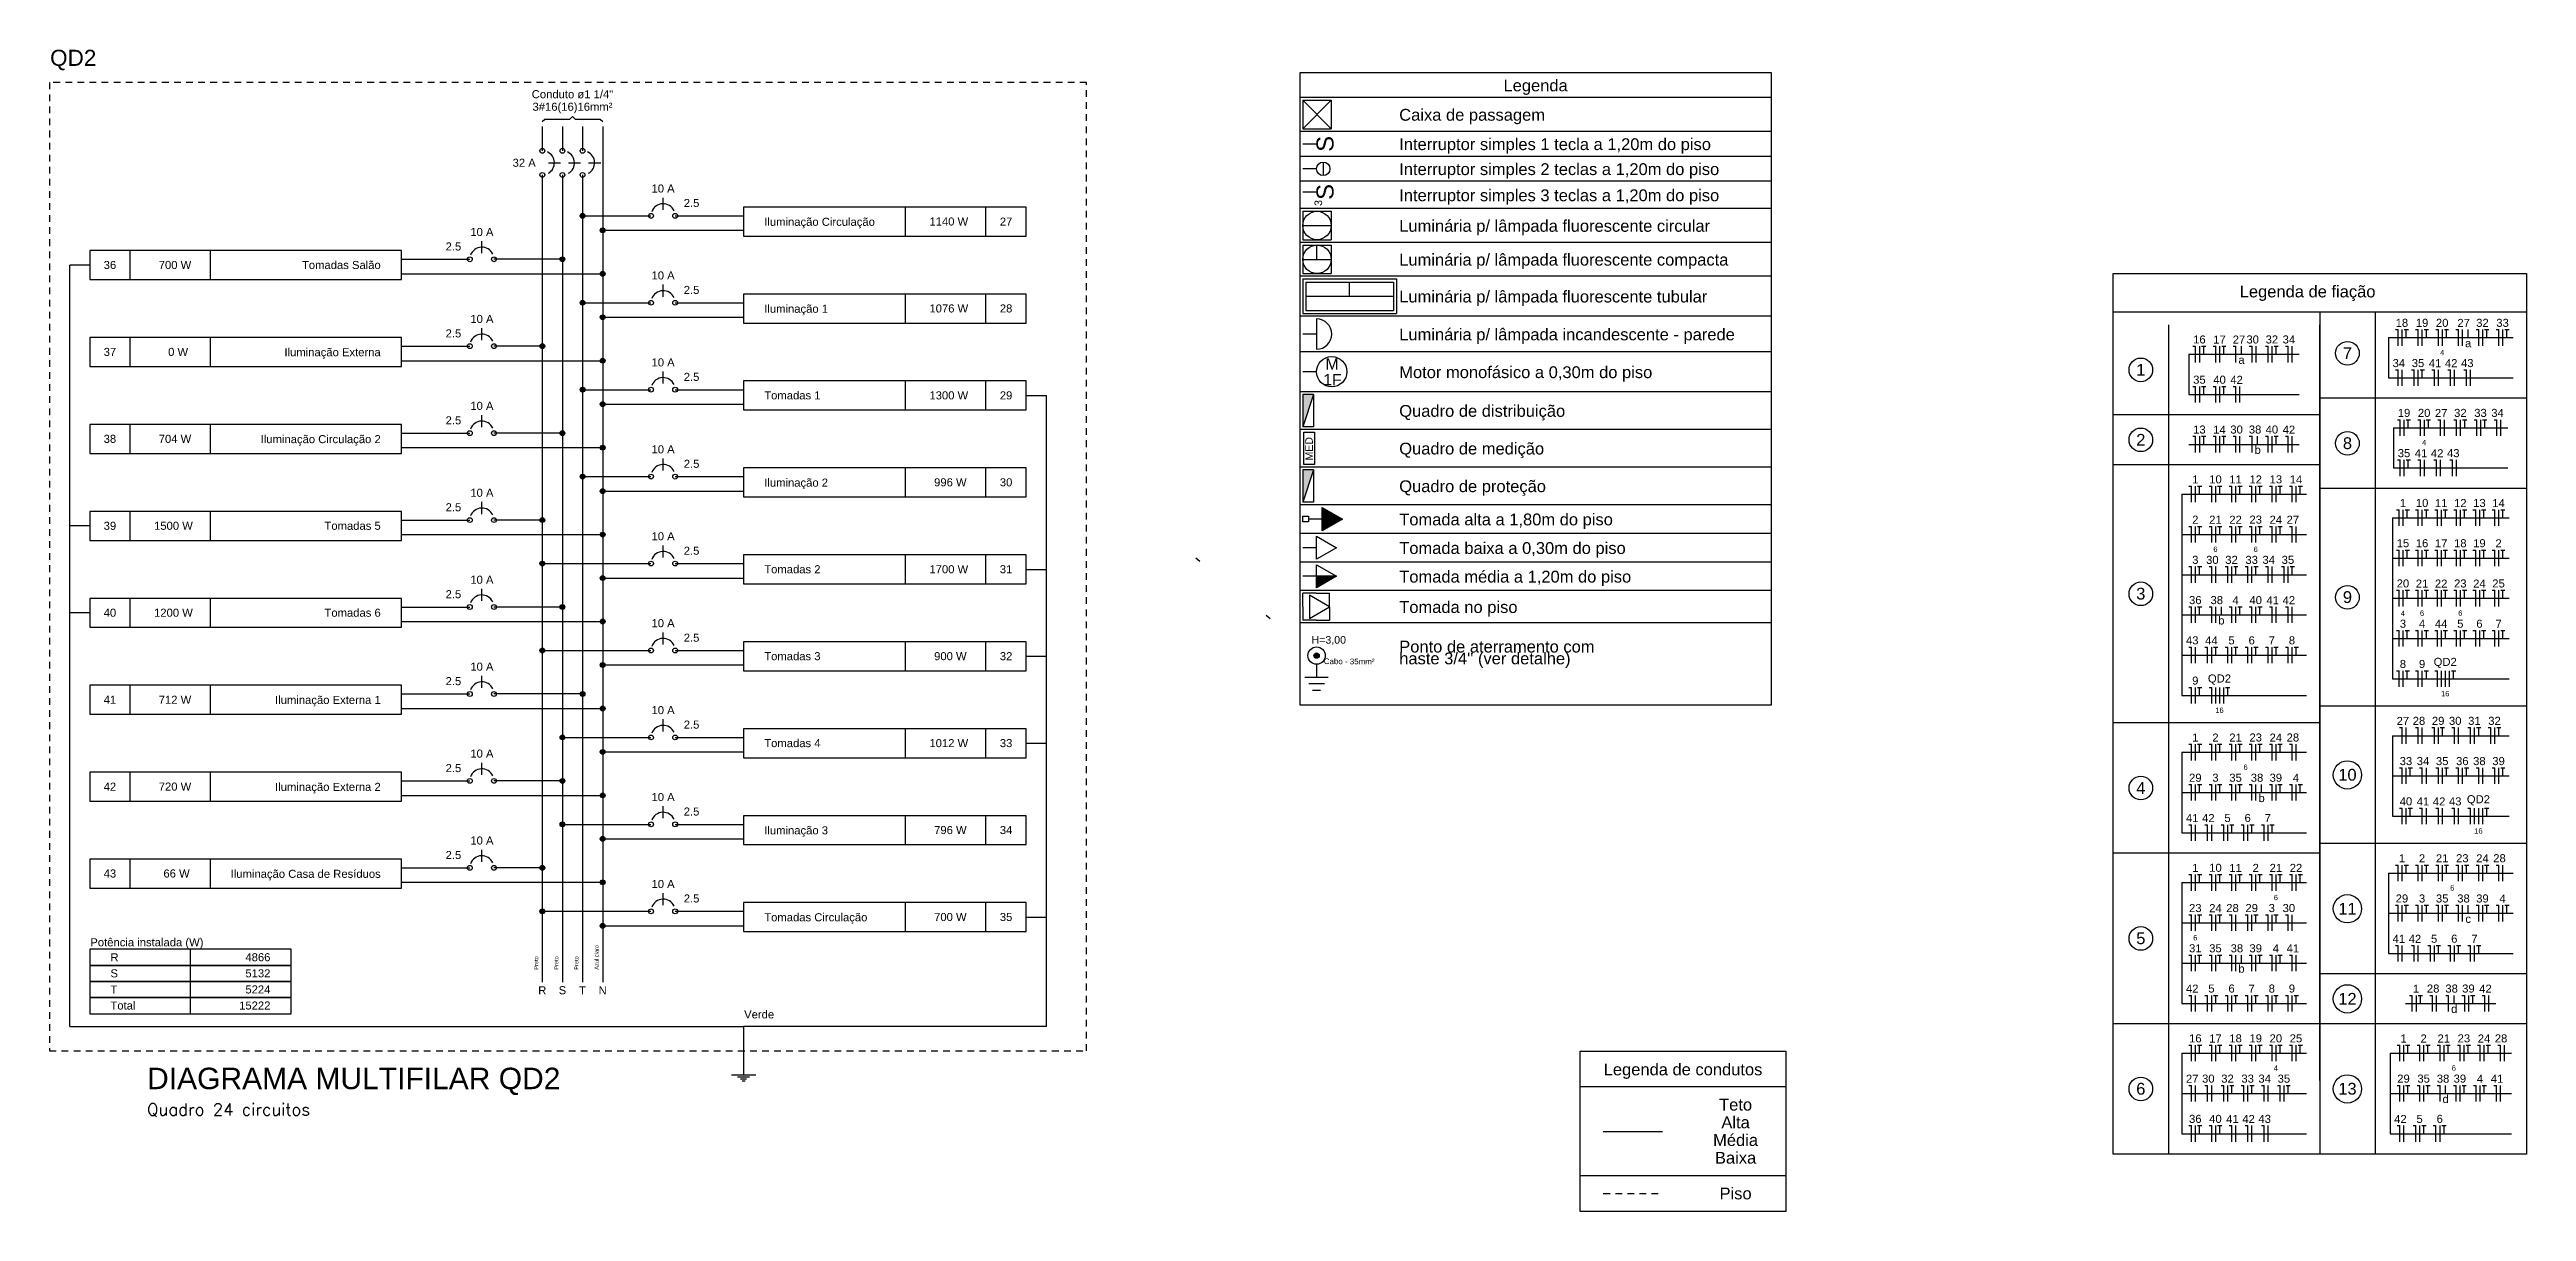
# Model space of a CAD drawing. Header units: millimetres. Extents: x -182 to 147, y -1396 to 58.
# Drawn here: x -21.92 to 24.22, y 22.92 to 44.57 of the extents above; entities that cross this region are included whole.
import ezdxf

# ---------------------------------------------------------------- set-up
doc = ezdxf.new("R2010")
doc.units = ezdxf.units.MM
doc.header["$LTSCALE"] = 10
doc.header["$MEASUREMENT"] = 0
doc.linetypes.add('Dashed2', pattern=[0.375, 0.25, -0.125])
doc.linetypes.add('DOT2', pattern=[3.175, 0, -3.175])
for name, color, linetype in [('ARQ-TEXTO4', 4, 'Continuous'), ('DI-Barramento Fase 1', 6, 'Continuous'), ('DI-Barramento Fase 2', 6, 'Continuous'), ('DI-Barramento Fase 3', 6, 'Continuous'), ('DI-Barramento Neutro', 5, 'Continuous'), ('DI-Disjuntor', 1, 'Continuous'), ('DI-Fios', 3, 'Continuous'), ('DI-Linhas do diagrama', 9, 'Continuous'), ('DI-Pontilhado', 7, 'DOT2'), ('DI-Tabelas', 7, 'Continuous'), ('DI-Textos do diagrama', 7, 'Continuous'), ('DI-Títulos', 3, 'Continuous'), ('EL-Condutos', 4, 'Continuous'), ('EL-Fios (Fase 1)', 7, 'Continuous'), ('EL-Fios (Fase 2)', 7, 'Continuous'), ('EL-Fios (Fase 3)', 7, 'Continuous'), ('EL-Fios (Neutro)', 170, 'Continuous'), ('EL-Fios (Retorno)', 10, 'Continuous'), ('EL-Fios (Terra)', 90, 'Continuous'), ('EL-Textos fios', 7, 'Continuous'), ('P-SIMBOL', 170, 'Continuous')]:
    doc.layers.add(name, color=color, linetype=linetype)
doc.layers.add('PR-Textos condutos', color=7, linetype='Continuous', lineweight=20)
doc.layers.add('PR-Textos pontos', color=3, linetype='Continuous', lineweight=30)
doc.styles.add('Arial', font='arial.ttf')
doc.styles.add('ROMANS', font='romans')

msp = doc.modelspace()

# ---------------------------------------------------------------- texts
at = {"layer": 'ARQ-TEXTO4', "insert": (-20.1025, 25.6009), "char_height": 0.225, "attachment_point": 1, "style": 'ROMANS'}
msp.add_mtext('{\\fArial|b0|i0|c0|p34;\\H1.778x;\\C4;DIAGRAMA MULTIFILAR QD2\\P\\Fromans|c0;\\H0.56242x;\\C2;Quadro 24 circuitos}', dxfattribs=at)
at = {"layer": 'DI-Barramento Fase 1', "insert": (-12.8148, 27.4276), "char_height": 0.075, "width": 0.45, "attachment_point": 7, "rotation": 90.00021, "line_spacing_factor": 0.6, "style": 'Arial'}
msp.add_mtext('Preto', dxfattribs=at)
at = {"layer": 'DI-Barramento Fase 1', "insert": (-12.7398, 26.9676), "char_height": 0.15, "width": 0.18, "attachment_point": 8, "line_spacing_factor": 0.6, "style": 'Arial'}
msp.add_mtext('R', dxfattribs=at)
at = {"layer": 'DI-Barramento Fase 2', "insert": (-12.4398, 27.4276), "char_height": 0.075, "width": 0.45, "attachment_point": 7, "rotation": 90.00021, "line_spacing_factor": 0.6, "style": 'Arial'}
msp.add_mtext('Preto', dxfattribs=at)
at = {"layer": 'DI-Barramento Fase 2', "insert": (-12.3648, 26.9676), "char_height": 0.15, "width": 0.18, "attachment_point": 8, "line_spacing_factor": 0.6, "style": 'Arial'}
msp.add_mtext('S', dxfattribs=at)
at = {"layer": 'DI-Barramento Fase 3', "insert": (-12.0648, 27.4276), "char_height": 0.075, "width": 0.45, "attachment_point": 7, "rotation": 90.00021, "line_spacing_factor": 0.6, "style": 'Arial'}
msp.add_mtext('Preto', dxfattribs=at)
at = {"layer": 'DI-Barramento Fase 3', "insert": (-11.9898, 26.9676), "char_height": 0.15, "width": 0.18, "attachment_point": 8, "line_spacing_factor": 0.6, "style": 'Arial'}
msp.add_mtext('T', dxfattribs=at)
at = {"layer": 'DI-Barramento Neutro', "insert": (-11.6898, 27.4276), "char_height": 0.075, "width": 0.9, "attachment_point": 7, "rotation": 90.00021, "line_spacing_factor": 0.6, "style": 'Arial'}
msp.add_mtext('Azul claro', dxfattribs=at)
at = {"layer": 'DI-Barramento Neutro', "insert": (-11.6148, 26.9676), "char_height": 0.15, "width": 0.18, "attachment_point": 8, "line_spacing_factor": 0.6, "style": 'Arial'}
msp.add_mtext('N', dxfattribs=at)
at = {"layer": 'DI-Fios', "insert": (-8.9798, 26.5176), "char_height": 0.15, "width": 0.9, "attachment_point": 7, "line_spacing_factor": 0.6, "style": 'Arial'}
msp.add_mtext('Verde', dxfattribs=at)
at = {"layer": 'DI-Tabelas', "char_height": 0.22, "line_spacing_factor": 0.6, "style": 'Arial'}
for s, insert, width, attachment_point in [('Legenda', (5.7655, 43.7292), 1.848, 8), ('Caixa de passagem', (3.2246, 43.1816), 4.488, 7), ('Interruptor simples 1 tecla a 1,20m do piso', (3.2246, 42.634), 11.352, 7), ('Interruptor simples 2 teclas a 1,20m do piso', (3.2246, 42.1688), 11.616, 7), ('Interruptor simples 3 teclas a 1,20m do piso', (3.2246, 41.6816), 11.616, 7), ('Luminária p/ lâmpada fluorescente circular', (3.2246, 41.112), 11.088, 7), ('Luminária p/ lâmpada fluorescente compacta', (3.2246, 40.482), 11.088, 7), ('Legenda de fiação', (20.1472, 39.8879), 4.488, 8), ('Luminária p/ lâmpada fluorescente tubular', (3.2246, 39.7945), 10.824, 7), ('Luminária p/ lâmpada incandescente - parede', (3.2246, 39.0895), 11.352, 7), ('Motor monofásico a 0,30m do piso', (3.2246, 38.3852), 8.448, 7), ('Quadro de distribuição', (3.2246, 37.6624), 5.808, 7), ('Quadro de medição', (3.2246, 36.9606), 4.488, 7), ('Quadro de proteção', (3.2246, 36.2587), 4.752, 7), ('Tomada alta a 1,80m do piso', (3.2246, 35.6413), 7.128, 7), ('Tomada baixa a 0,30m do piso', (3.2246, 35.1083), 7.392, 7), ('Tomada média a 1,20m do piso', (3.2246, 34.5753), 7.392, 7), ('Tomada no piso', (3.2246, 34.0088), 3.696, 7), ("\\A1;Ponto de aterramento com haste 3/4'' (ver detalhe)", (3.2246, 33.0518), 3.696, 7), ('Legenda de condutos', (8.5121, 25.3923), 5.016, 8), ('Teto', (9.4906, 24.7997), 1.056, 8), ('Alta', (9.4906, 24.4697), 1.056, 8), ('Média', (9.4906, 24.1397), 1.32, 8), ('Baixa', (9.4906, 23.8097), 1.32, 8), ('Piso', (9.4906, 23.1445), 1.056, 8)]:
    msp.add_mtext(s, dxfattribs=dict(at, insert=insert, width=width, attachment_point=attachment_point))
at = {"layer": 'DI-Tabelas', "color": 7, "char_height": 0.22, "attachment_point": 8, "line_spacing_factor": 0.6, "style": 'Arial'}
for s, insert, width in [('7', (20.8892, 38.8049), 0.264), ('1', (17.04, 38.4949), 0.264), ('2', (17.04, 37.1914), 0.264), ('8', (20.8892, 37.1264), 0.264), ('3', (17.04, 34.3221), 0.264), ('9', (20.8892, 34.2571), 0.264), ('4', (17.04, 30.7029), 0.264), ('10', (20.8892, 30.9471), 0.528), ('11', (20.8892, 28.4529), 0.528), ('5', (17.04, 27.8994), 0.264), ('12', (20.8892, 26.7744), 0.528), ('6', (17.04, 25.0959), 0.264), ('13', (20.8892, 25.0959), 0.528)]:
    msp.add_mtext(s, dxfattribs=dict(at, insert=insert, width=width))
at = {"layer": 'DI-Textos do diagrama', "char_height": 0.15, "line_spacing_factor": 0.6, "style": 'Arial'}
for s, insert, width, attachment_point in [('Conduto ø1 1/4"', (-12.1773, 43.6626), 2.7, 8), ('3#16(16)16mm²', (-12.1773, 43.3881), 2.34, 8), ('32 A', (-12.8623, 42.3876), 0.72, 9), ('10 A', (-10.4898, 41.9076), 0.72, 8), ('2.5', (-10.1048, 41.6376), 0.54, 7), ('10 A', (-13.8648, 41.0976), 0.72, 8), ('Iluminação Circulação', (-8.6048, 41.2431), 3.78, 7), ('  1140 W', (-5.2248, 41.2926), 1.44, 8), ('27', (-4.0998, 41.2926), 0.36, 8), ('36', (-20.7948, 40.4826), 0.36, 8), ('   700 W', (-19.6698, 40.4826), 1.44, 8), ('Tomadas Salão', (-15.7498, 40.4826), 2.34, 9), ('2.5', (-14.2498, 40.8276), 0.54, 9), ('10 A', (-10.4898, 40.2876), 0.72, 8), ('2.5', (-10.1048, 40.0176), 0.54, 7), ('Iluminação 1', (-8.6048, 39.6231), 2.16, 7), ('  1076 W', (-5.2248, 39.6726), 1.44, 8), ('28', (-4.0998, 39.6726), 0.36, 8), ('2.5', (-14.2498, 39.2076), 0.54, 9), ('10 A', (-13.8648, 39.4776), 0.72, 8), ('37', (-20.7948, 38.8626), 0.36, 8), ('     0 W', (-19.6698, 38.8626), 1.44, 8), ('Iluminação Externa', (-15.7498, 38.8131), 3.24, 9), ('10 A', (-10.4898, 38.6676), 0.72, 8), ('2.5', (-10.1048, 38.3976), 0.54, 7), ('10 A', (-13.8648, 37.8576), 0.72, 8), ('Tomadas 1', (-8.6048, 38.0526), 1.62, 7), ('  1300 W', (-5.2248, 38.0526), 1.44, 8), ('29', (-4.0998, 38.0526), 0.36, 8), ('38', (-20.7948, 37.2426), 0.36, 8), ('   704 W', (-19.6698, 37.2426), 1.44, 8), ('Iluminação Circulação 2', (-15.7498, 37.1931), 4.14, 9), ('2.5', (-14.2498, 37.5876), 0.54, 9), ('10 A', (-10.4898, 37.0476), 0.72, 8), ('2.5', (-10.1048, 36.7776), 0.54, 7), ('Iluminação 2', (-8.6048, 36.3831), 2.16, 7), ('   996 W', (-5.2248, 36.4326), 1.44, 8), ('30', (-4.0998, 36.4326), 0.36, 8), ('2.5', (-14.2498, 35.9676), 0.54, 9), ('10 A', (-13.8648, 36.2376), 0.72, 8), ('39', (-20.7948, 35.6226), 0.36, 8), ('  1500 W', (-19.6698, 35.6226), 1.44, 8), ('Tomadas 5', (-15.7498, 35.6226), 1.62, 9), ('10 A', (-10.4898, 35.4276), 0.72, 8), ('2.5', (-10.1048, 35.1576), 0.54, 7), ('10 A', (-13.8648, 34.6176), 0.72, 8), ('Tomadas 2', (-8.6048, 34.8126), 1.62, 7), ('  1700 W', (-5.2248, 34.8126), 1.44, 8), ('31', (-4.0998, 34.8126), 0.36, 8), ('40', (-20.7948, 34.0026), 0.36, 8), ('  1200 W', (-19.6698, 34.0026), 1.44, 8), ('Tomadas 6', (-15.7498, 34.0026), 1.62, 9), ('2.5', (-14.2498, 34.3476), 0.54, 9), ('10 A', (-10.4898, 33.8076), 0.72, 8), ('2.5', (-10.1048, 33.5376), 0.54, 7), ('Tomadas 3', (-8.6048, 33.1926), 1.62, 7), ('   900 W', (-5.2248, 33.1926), 1.44, 8), ('32', (-4.0998, 33.1926), 0.36, 8), ('2.5', (-14.2498, 32.7276), 0.54, 9), ('10 A', (-13.8648, 32.9976), 0.72, 8), ('41', (-20.7948, 32.3826), 0.36, 8), ('   712 W', (-19.6698, 32.3826), 1.44, 8), ('Iluminação Externa 1', (-15.7498, 32.3331), 3.6, 9), ('10 A', (-10.4898, 32.1876), 0.72, 8), ('2.5', (-10.1048, 31.9176), 0.54, 7), ('10 A', (-13.8648, 31.3776), 0.72, 8), ('Tomadas 4', (-8.6048, 31.5726), 1.62, 7), ('  1012 W', (-5.2248, 31.5726), 1.44, 8), ('33', (-4.0998, 31.5726), 0.36, 8), ('   720 W', (-19.6698, 30.7626), 1.44, 8), ('Iluminação Externa 2', (-15.7498, 30.7131), 3.6, 9), ('2.5', (-14.2498, 31.1076), 0.54, 9), ('42', (-20.7948, 30.7626), 0.36, 8), ('10 A', (-10.4898, 30.5676), 0.72, 8), ('2.5', (-10.1048, 30.2976), 0.54, 7), ('Iluminação 3', (-8.6048, 29.9031), 2.16, 7), ('   796 W', (-5.2248, 29.9526), 1.44, 8), ('34', (-4.0998, 29.9526), 0.36, 8), ('2.5', (-14.2498, 29.4876), 0.54, 9), ('10 A', (-13.8648, 29.7576), 0.72, 8), ('43', (-20.7948, 29.1426), 0.36, 8), ('    66 W', (-19.6698, 29.1426), 1.44, 8), ('Iluminação Casa de Resíduos', (-15.7498, 29.0931), 4.86, 9), ('10 A', (-10.4898, 28.9476), 0.72, 8), ('2.5', (-10.1048, 28.6776), 0.54, 7), ('Tomadas Circulação', (-8.6048, 28.2831), 3.24, 7), ('   700 W', (-5.2248, 28.3326), 1.44, 8), ('35', (-4.0998, 28.3326), 0.36, 8), ('Potência instalada (W)', (-21.1598, 27.8181), 3.96, 7), ('R', (-20.7848, 27.5826), 0.18, 7), ('  4866', (-17.8048, 27.5826), 1.08, 9), ('S', (-20.7848, 27.2826), 0.18, 7), ('  5132', (-17.8048, 27.2826), 1.08, 9), ('T', (-20.7848, 26.9826), 0.18, 7), ('Total', (-20.7848, 26.6826), 0.9, 7), (' 15222', (-17.8048, 26.6826), 1.08, 9), ('  5224', (-17.8048, 26.9826), 1.08, 9)]:
    msp.add_mtext(s, dxfattribs=dict(at, insert=insert, width=width, attachment_point=attachment_point))
at = {"layer": 'DI-Títulos', "insert": (-21.9098, 44.1876), "char_height": 0.3, "width": 1.08, "attachment_point": 7, "line_spacing_factor": 0.6, "style": 'Arial'}
msp.add_mtext('QD2', dxfattribs=at)
at = {"layer": 'EL-Textos fios', "color": 7, "attachment_point": 8, "line_spacing_factor": 0.6, "style": 'Arial'}
for s, insert, char_height, width in [('16', (18.1315, 39.0946), 0.15, 0.36), ('17', (18.5065, 39.0946), 0.15, 0.36), ('27', (18.8687, 39.0946), 0.15, 0.36), ('30', (19.124, 39.0946), 0.15, 0.36), ('32', (19.4815, 39.0946), 0.15, 0.36), ('34', (19.799, 39.0946), 0.15, 0.36), ('18', (21.9044, 39.4046), 0.15, 0.36), ('19', (22.2794, 39.4046), 0.15, 0.36), ('20', (22.6544, 39.4046), 0.15, 0.36), ('27', (23.054, 39.4046), 0.15, 0.36), ('32', (23.4044, 39.4046), 0.15, 0.36), ('33', (23.7794, 39.4046), 0.15, 0.36), ('a', (18.9165, 38.7151), 0.15, 0.18), ('34', (21.8469, 38.6546), 0.15, 0.36), ('35', (22.2044, 38.6546), 0.15, 0.36), ('41', (22.5219, 38.6546), 0.15, 0.36), ('4', (22.6544, 38.8771), 0.1, 0.12), ('42', (22.8219, 38.6546), 0.15, 0.36), ('43', (23.1219, 38.6546), 0.15, 0.36), ('a', (23.1394, 39.0251), 0.15, 0.18), ('35', (18.1315, 38.3446), 0.15, 0.36), ('40', (18.5065, 38.3446), 0.15, 0.36), ('42', (18.824, 38.3446), 0.15, 0.36), ('19', (21.9432, 37.7261), 0.15, 0.36), ('20', (22.3182, 37.7261), 0.15, 0.36), ('27', (22.6357, 37.7261), 0.15, 0.36), ('32', (22.9932, 37.7261), 0.15, 0.36), ('33', (23.3682, 37.7261), 0.15, 0.36), ('34', (23.6857, 37.7261), 0.15, 0.36), ('13', (18.1315, 37.4161), 0.15, 0.36), ('14', (18.5065, 37.4161), 0.15, 0.36), ('30', (18.824, 37.4161), 0.15, 0.36), ('38', (19.1687, 37.4161), 0.15, 0.36), ('40', (19.4815, 37.4161), 0.15, 0.36), ('42', (19.799, 37.4161), 0.15, 0.36), ('b', (19.2165, 37.0366), 0.15, 0.18), ('35', (21.9432, 36.9761), 0.15, 0.36), ('41', (22.2607, 36.9761), 0.15, 0.36), ('4', (22.3182, 37.1986), 0.1, 0.12), ('42', (22.5607, 36.9761), 0.15, 0.36), ('43', (22.8607, 36.9761), 0.15, 0.36), ('1', (18.0552, 36.4876), 0.15, 0.18), ('10', (18.4302, 36.4876), 0.15, 0.36), ('11', (18.8052, 36.4876), 0.15, 0.36), ('12', (19.1802, 36.4876), 0.15, 0.36), ('13', (19.5552, 36.4876), 0.15, 0.36), ('14', (19.9302, 36.4876), 0.15, 0.36), ('1', (21.9231, 36.0476), 0.15, 0.18), ('10', (22.2794, 36.0476), 0.15, 0.36), ('11', (22.6356, 36.0476), 0.15, 0.36), ('12', (22.9919, 36.0476), 0.15, 0.36), ('13', (23.3481, 36.0476), 0.15, 0.36), ('14', (23.7044, 36.0476), 0.15, 0.36), ('2', (18.0552, 35.7376), 0.15, 0.18), ('21', (18.4302, 35.7376), 0.15, 0.36), ('22', (18.8052, 35.7376), 0.15, 0.36), ('23', (19.1802, 35.7376), 0.15, 0.36), ('24', (19.5552, 35.7376), 0.15, 0.36), ('27', (19.8727, 35.7376), 0.15, 0.36), ('3', (18.0552, 34.9876), 0.15, 0.18), ('30', (18.3727, 34.9876), 0.15, 0.36), ('6', (18.4302, 35.2101), 0.1, 0.12), ('32', (18.7302, 34.9876), 0.15, 0.36), ('33', (19.1052, 34.9876), 0.15, 0.36), ('6', (19.1802, 35.2101), 0.1, 0.12), ('34', (19.4227, 34.9876), 0.15, 0.36), ('35', (19.7802, 34.9876), 0.15, 0.36), ('15', (21.9231, 35.2976), 0.15, 0.36), ('16', (22.2794, 35.2976), 0.15, 0.36), ('17', (22.6356, 35.2976), 0.15, 0.36), ('18', (22.9919, 35.2976), 0.15, 0.36), ('19', (23.3481, 35.2976), 0.15, 0.36), ('2', (23.7044, 35.2976), 0.15, 0.18), ('20', (21.9231, 34.5476), 0.15, 0.36), ('21', (22.2794, 34.5476), 0.15, 0.36), ('22', (22.6356, 34.5476), 0.15, 0.36), ('23', (22.9919, 34.5476), 0.15, 0.36), ('24', (23.3481, 34.5476), 0.15, 0.36), ('25', (23.7044, 34.5476), 0.15, 0.36), ('36', (18.0552, 34.2376), 0.15, 0.36), ('38', (18.4548, 34.2376), 0.15, 0.36), ('4', (18.8052, 34.2376), 0.15, 0.18), ('40', (19.1802, 34.2376), 0.15, 0.36), ('41', (19.4977, 34.2376), 0.15, 0.36), ('42', (19.7977, 34.2376), 0.15, 0.36), ('b', (18.5402, 33.8581), 0.15, 0.18), ('3', (21.9231, 33.7976), 0.15, 0.18), ('4', (21.9231, 34.0201), 0.1, 0.12), ('4', (22.2794, 33.7976), 0.15, 0.18), ('6', (22.2794, 34.0201), 0.1, 0.12), ('44', (22.6356, 33.7976), 0.15, 0.36), ('5', (22.9919, 33.7976), 0.15, 0.18), ('6', (22.9919, 34.0201), 0.1, 0.12), ('6', (23.3481, 33.7976), 0.15, 0.18), ('7', (23.7044, 33.7976), 0.15, 0.18), ('43', (17.9977, 33.4876), 0.15, 0.36), ('44', (18.3552, 33.4876), 0.15, 0.36), ('5', (18.7302, 33.4876), 0.15, 0.18), ('6', (19.1052, 33.4876), 0.15, 0.18), ('7', (19.4802, 33.4876), 0.15, 0.18), ('8', (19.8552, 33.4876), 0.15, 0.18), ('QD2', (22.7106, 33.0476), 0.15, 0.54), ('9', (18.0552, 32.7376), 0.15, 0.18), ('QD2', (18.5052, 32.7376), 0.15, 0.54), ('8', (21.9231, 33.0476), 0.15, 0.18), ('9', (22.2794, 33.0476), 0.15, 0.18), ('16', (18.5052, 32.2101), 0.1, 0.24), ('16', (22.7106, 32.5201), 0.1, 0.24), ('27', (21.9219, 31.9876), 0.15, 0.36), ('28', (22.2219, 31.9876), 0.15, 0.36), ('29', (22.5794, 31.9876), 0.15, 0.36), ('30', (22.8969, 31.9876), 0.15, 0.36), ('31', (23.2544, 31.9876), 0.15, 0.36), ('32', (23.6294, 31.9876), 0.15, 0.36), ('1', (18.0552, 31.6776), 0.15, 0.18), ('2', (18.4302, 31.6776), 0.15, 0.18), ('21', (18.8052, 31.6776), 0.15, 0.36), ('23', (19.1802, 31.6776), 0.15, 0.36), ('24', (19.5552, 31.6776), 0.15, 0.36), ('28', (19.8727, 31.6776), 0.15, 0.36), ('33', (21.9794, 31.2376), 0.15, 0.36), ('34', (22.2969, 31.2376), 0.15, 0.36), ('35', (22.6544, 31.2376), 0.15, 0.36), ('36', (23.0294, 31.2376), 0.15, 0.36), ('38', (23.3469, 31.2376), 0.15, 0.36), ('39', (23.7044, 31.2376), 0.15, 0.36), ('29', (18.0552, 30.9276), 0.15, 0.36), ('3', (18.4302, 30.9276), 0.15, 0.18), ('35', (18.8052, 30.9276), 0.15, 0.36), ('6', (18.9927, 31.1501), 0.1, 0.12), ('38', (19.2048, 30.9276), 0.15, 0.36), ('39', (19.5552, 30.9276), 0.15, 0.36), ('4', (19.9302, 30.9276), 0.15, 0.18), ('b', (19.2902, 30.5481), 0.15, 0.18), ('40', (21.9794, 30.4876), 0.15, 0.36), ('41', (22.2969, 30.4876), 0.15, 0.36), ('42', (22.5969, 30.4876), 0.15, 0.36), ('43', (22.8969, 30.4876), 0.15, 0.36), ('QD2', (23.3294, 30.4876), 0.15, 0.54), ('41', (17.9977, 30.1776), 0.15, 0.36), ('42', (18.2977, 30.1776), 0.15, 0.36), ('5', (18.6552, 30.1776), 0.15, 0.18), ('6', (19.0302, 30.1776), 0.15, 0.18), ('7', (19.4052, 30.1776), 0.15, 0.18), ('16', (23.3294, 29.9601), 0.1, 0.24), ('1', (21.9044, 29.4276), 0.15, 0.18), ('2', (22.2794, 29.4276), 0.15, 0.18), ('21', (22.6544, 29.4276), 0.15, 0.36), ('23', (23.0294, 29.4276), 0.15, 0.36), ('24', (23.4044, 29.4276), 0.15, 0.36), ('28', (23.7219, 29.4276), 0.15, 0.36), ('1', (18.0552, 29.2491), 0.15, 0.18), ('10', (18.4302, 29.2491), 0.15, 0.36), ('11', (18.8052, 29.2491), 0.15, 0.36), ('2', (19.1802, 29.2491), 0.15, 0.18), ('21', (19.5552, 29.2491), 0.15, 0.36), ('22', (19.9302, 29.2491), 0.15, 0.36), ('23', (18.0552, 28.4991), 0.15, 0.36), ('24', (18.4302, 28.4991), 0.15, 0.36), ('28', (18.7477, 28.4991), 0.15, 0.36), ('29', (19.1052, 28.4991), 0.15, 0.36), ('3', (19.4802, 28.4991), 0.15, 0.18), ('6', (19.5552, 28.7216), 0.1, 0.12), ('30', (19.7977, 28.4991), 0.15, 0.36), ('29', (21.9044, 28.6776), 0.15, 0.36), ('3', (22.2794, 28.6776), 0.15, 0.18), ('35', (22.6544, 28.6776), 0.15, 0.36), ('6', (22.8419, 28.9001), 0.1, 0.12), ('38', (23.0512, 28.6776), 0.15, 0.36), ('39', (23.4044, 28.6776), 0.15, 0.36), ('4', (23.7794, 28.6776), 0.15, 0.18), ('c', (23.1394, 28.2981), 0.15, 0.18), ('31', (18.0552, 27.7491), 0.15, 0.36), ('6', (18.0552, 27.9716), 0.1, 0.12), ('35', (18.4302, 27.7491), 0.15, 0.36), ('38', (18.8298, 27.7491), 0.15, 0.36), ('39', (19.1802, 27.7491), 0.15, 0.36), ('4', (19.5552, 27.7491), 0.15, 0.18), ('41', (19.8727, 27.7491), 0.15, 0.36), ('41', (21.8469, 27.9276), 0.15, 0.36), ('42', (22.1469, 27.9276), 0.15, 0.36), ('5', (22.5044, 27.9276), 0.15, 0.18), ('6', (22.8794, 27.9276), 0.15, 0.18), ('7', (23.2544, 27.9276), 0.15, 0.18), ('b', (18.9152, 27.3696), 0.15, 0.18), ('42', (17.9977, 26.9991), 0.15, 0.36), ('5', (18.3552, 26.9991), 0.15, 0.18), ('6', (18.7302, 26.9991), 0.15, 0.18), ('7', (19.1052, 26.9991), 0.15, 0.18), ('8', (19.4802, 26.9991), 0.15, 0.18), ('9', (19.8552, 26.9991), 0.15, 0.18), ('1', (22.1682, 26.9991), 0.15, 0.18), ('28', (22.4857, 26.9991), 0.15, 0.36), ('38', (22.8303, 26.9991), 0.15, 0.36), ('d', (22.8782, 26.6196), 0.15, 0.18), ('39', (23.1432, 26.9991), 0.15, 0.36), ('42', (23.4607, 26.9991), 0.15, 0.36), ('16', (18.0552, 26.0706), 0.15, 0.36), ('17', (18.4302, 26.0706), 0.15, 0.36), ('18', (18.8052, 26.0706), 0.15, 0.36), ('19', (19.1802, 26.0706), 0.15, 0.36), ('20', (19.5552, 26.0706), 0.15, 0.36), ('25', (19.9302, 26.0706), 0.15, 0.36), ('1', (21.9338, 26.0706), 0.15, 0.18), ('2', (22.3088, 26.0706), 0.15, 0.18), ('21', (22.6838, 26.0706), 0.15, 0.36), ('23', (23.0588, 26.0706), 0.15, 0.36), ('24', (23.4338, 26.0706), 0.15, 0.36), ('28', (23.7513, 26.0706), 0.15, 0.36), ('27', (17.9977, 25.3206), 0.15, 0.36), ('30', (18.2977, 25.3206), 0.15, 0.36), ('32', (18.6552, 25.3206), 0.15, 0.36), ('33', (19.0302, 25.3206), 0.15, 0.36), ('34', (19.3477, 25.3206), 0.15, 0.36), ('4', (19.5552, 25.5431), 0.1, 0.12), ('35', (19.7052, 25.3206), 0.15, 0.36), ('29', (21.9338, 25.3206), 0.15, 0.36), ('35', (22.3088, 25.3206), 0.15, 0.36), ('38', (22.6709, 25.3206), 0.15, 0.36), ('6', (22.8713, 25.5431), 0.1, 0.12), ('39', (22.9838, 25.3206), 0.15, 0.36), ('4', (23.3588, 25.3206), 0.15, 0.18), ('41', (23.6763, 25.3206), 0.15, 0.36), ('d', (22.7188, 24.9411), 0.15, 0.18), ('36', (18.0552, 24.5706), 0.15, 0.36), ('40', (18.4302, 24.5706), 0.15, 0.36), ('41', (18.7477, 24.5706), 0.15, 0.36), ('42', (19.0477, 24.5706), 0.15, 0.36), ('43', (19.3477, 24.5706), 0.15, 0.36), ('42', (21.8763, 24.5706), 0.15, 0.36), ('5', (22.2338, 24.5706), 0.15, 0.18), ('6', (22.6088, 24.5706), 0.15, 0.18)]:
    msp.add_mtext(s, dxfattribs=dict(at, insert=insert, char_height=char_height, width=width))
at = {"layer": 'P-SIMBOL', "color": 7, "rotation": 90.00021, "line_spacing_factor": 0.6, "style": 'Arial'}
for s, insert, char_height, width, attachment_point in [('S', (2.005, 42.9644), 0.3177, 0.38124, 9), ('S', (2.005, 42.0688), 0.3177, 0.38124, 9), ('3', (1.7893, 41.7698), 0.1412, 0.16944, 9), ('MED', (1.6153, 37.1342), 0.1412, 0.50832, 8)]:
    msp.add_mtext(s, dxfattribs=dict(at, insert=insert, char_height=char_height, width=width, attachment_point=attachment_point))
at = {"layer": 'P-SIMBOL', "color": 7, "char_height": 0.2118, "attachment_point": 7, "line_spacing_factor": 0.6, "style": 'Arial'}
for s, insert, width in [('M', (1.8511, 38.6079), 0.25416), ('1F', (1.808, 38.3158), 0.50832)]:
    msp.add_mtext(s, dxfattribs=dict(at, insert=insert, width=width))
at = {"layer": 'PR-Textos condutos', "insert": (2.2912, 33.1178), "char_height": 0.1059, "width": 1.52496, "attachment_point": 8, "rotation": 359.66195, "line_spacing_factor": 0.798, "style": 'Arial'}
msp.add_mtext('Cabo - 35mm²', dxfattribs=at)
at = {"layer": 'PR-Textos pontos', "insert": (1.912, 33.4769), "char_height": 0.1412, "width": 1.01664, "attachment_point": 8, "line_spacing_factor": 0.798, "style": 'Arial'}
msp.add_mtext('H=3,00', dxfattribs=at)

# ---------------------------------------------------------------- hatches: boundary and pattern name
at = {"layer": 'P-SIMBOL', "linetype": 'Continuous'}
for color, points in [(7, [(1.6272, 38.1459), (1.4275, 38.1459), (1.4275, 37.5441)]), (7, [(1.6272, 36.7423), (1.4275, 36.7423), (1.4275, 36.1404)]), (7, [(1.7896, 35.6074), (2.1646, 35.8239), (1.7896, 36.0404)]), (7, [(1.6835, 34.7579), (2.0585, 34.7579), (1.6835, 34.5414)]), (256, [(1.7065, 33.2781), (1.7064, 33.2804), (1.7061, 33.2827), (1.7056, 33.2849), (1.7049, 33.2871), (1.704, 33.2892), (1.703, 33.2913), (1.7017, 33.2932), (1.7004, 33.295), (1.6988, 33.2967), (1.6971, 33.2982), (1.6953, 33.2996), (1.6934, 33.3008), (1.6914, 33.3019), (1.6892, 33.3028), (1.6871, 33.3035), (1.6848, 33.304), (1.6826, 33.3043), (1.6803, 33.3044), (1.678, 33.3043), (1.6757, 33.304), (1.6735, 33.3035), (1.6713, 33.3028), (1.6692, 33.3019), (1.6672, 33.3008), (1.6653, 33.2996), (1.6634, 33.2982), (1.6618, 33.2967), (1.6602, 33.295), (1.6588, 33.2932), (1.6576, 33.2913), (1.6565, 33.2892), (1.6557, 33.2871), (1.655, 33.2849), (1.6545, 33.2827), (1.6542, 33.2804), (1.6541, 33.2781), (1.6803, 33.2781), (1.7065, 33.2781)]), (256, [(1.6541, 33.2781), (1.6542, 33.2759), (1.6545, 33.2736), (1.655, 33.2714), (1.6557, 33.2692), (1.6565, 33.2671), (1.6576, 33.265), (1.6588, 33.2631), (1.6602, 33.2613), (1.6618, 33.2596), (1.6634, 33.2581), (1.6653, 33.2567), (1.6672, 33.2555), (1.6692, 33.2544), (1.6713, 33.2535), (1.6735, 33.2528), (1.6757, 33.2523), (1.678, 33.252), (1.6803, 33.2519), (1.6826, 33.252), (1.6848, 33.2523), (1.6871, 33.2528), (1.6892, 33.2535), (1.6914, 33.2544), (1.6934, 33.2555), (1.6953, 33.2567), (1.6971, 33.2581), (1.6988, 33.2596), (1.7004, 33.2613), (1.7017, 33.2631), (1.703, 33.265), (1.704, 33.2671), (1.7049, 33.2692), (1.7056, 33.2714), (1.7061, 33.2736), (1.7064, 33.2759), (1.7065, 33.2781), (1.6803, 33.2781), (1.6541, 33.2781)])]:
    msp.add_hatch(color=color, dxfattribs=at).paths.add_polyline_path(points)

# ---------------------------------------------------------------- linework, layer by layer
at = {"layer": 'DI-Barramento Fase 1'}
for p, q in [((-12.7398, 43.1376), (-12.7398, 42.6876)), ((-12.7398, 42.2376), (-12.7398, 27.1926))]:
    msp.add_line(p, q, dxfattribs=at)
at = {"layer": 'DI-Barramento Fase 2'}
for p, q in [((-12.3648, 43.1376), (-12.3648, 42.6876)), ((-12.3648, 42.2376), (-12.3648, 27.1926))]:
    msp.add_line(p, q, dxfattribs=at)
at = {"layer": 'DI-Barramento Fase 3'}
for p, q in [((-11.9898, 43.1376), (-11.9898, 42.6876)), ((-11.9898, 42.2376), (-11.9898, 27.1926))]:
    msp.add_line(p, q, dxfattribs=at)
at = {"layer": 'DI-Barramento Neutro'}
msp.add_line((-11.6148, 43.1376), (-11.6148, 27.1926), dxfattribs=at)
at = {"layer": 'DI-Disjuntor'}
for p, q in [((-12.6273, 42.4626), (-12.4023, 42.4626)), ((-12.2523, 42.4626), (-12.0273, 42.4626)), ((-11.8773, 42.4626), (-11.6523, 42.4626)), ((-10.4898, 41.5881), (-10.4898, 41.8131)), ((-13.8648, 40.7781), (-13.8648, 41.0031)), ((-10.4898, 39.9681), (-10.4898, 40.1931)), ((-13.8648, 39.1581), (-13.8648, 39.3831)), ((-10.4898, 38.3481), (-10.4898, 38.5731)), ((-13.8648, 37.5381), (-13.8648, 37.7631)), ((-10.4898, 36.7281), (-10.4898, 36.9531)), ((-13.8648, 35.9181), (-13.8648, 36.1431)), ((-10.4898, 35.1081), (-10.4898, 35.3331)), ((-13.8648, 34.2981), (-13.8648, 34.5231)), ((-10.4898, 33.4881), (-10.4898, 33.7131)), ((-13.8648, 32.6781), (-13.8648, 32.9031)), ((-10.4898, 31.8681), (-10.4898, 32.0931)), ((-13.8648, 31.0581), (-13.8648, 31.2831)), ((-10.4898, 30.2481), (-10.4898, 30.4731)), ((-13.8648, 29.4381), (-13.8648, 29.6631)), ((-10.4898, 28.6281), (-10.4898, 28.8531))]:
    msp.add_line(p, q, dxfattribs=at)
for centre in [(-12.7398, 42.6876), (-12.3648, 42.6876), (-11.9898, 42.6876), (-12.7398, 42.2376), (-12.3648, 42.2376), (-11.9898, 42.2376), (-10.7148, 41.4756), (-10.2648, 41.4756), (-14.0898, 40.6656), (-13.6398, 40.6656), (-10.7148, 39.8556), (-10.2648, 39.8556), (-14.0898, 39.0456), (-13.6398, 39.0456), (-10.7148, 38.2356), (-10.2648, 38.2356), (-14.0898, 37.4256), (-13.6398, 37.4256), (-10.7148, 36.6156), (-10.2648, 36.6156), (-14.0898, 35.8056), (-13.6398, 35.8056), (-10.7148, 34.9956), (-10.2648, 34.9956), (-14.0898, 34.1856), (-13.6398, 34.1856), (-10.7148, 33.3756), (-10.2648, 33.3756), (-14.0898, 32.5656), (-13.6398, 32.5656), (-10.7148, 31.7556), (-10.2648, 31.7556), (-14.0898, 30.9456), (-13.6398, 30.9456), (-10.7148, 30.1356), (-10.2648, 30.1356), (-14.0898, 29.3256), (-13.6398, 29.3256), (-10.7148, 28.5156), (-10.2648, 28.5156)]:
    msp.add_circle(centre, 0.045, dxfattribs=at)
for centre, start, end in [((-12.7398, 42.4626), 300, 65), ((-12.3648, 42.4626), 300, 65), ((-11.9898, 42.4626), 300, 65), ((-10.4898, 41.4756), 25, 160), ((-13.8648, 40.6656), 25, 160), ((-10.4898, 39.8556), 25, 160), ((-13.8648, 39.0456), 25, 160), ((-10.4898, 38.2356), 25, 160), ((-13.8648, 37.4256), 25, 160), ((-10.4898, 36.6156), 25, 160), ((-13.8648, 35.8056), 25, 160), ((-10.4898, 34.9956), 25, 160), ((-13.8648, 34.1856), 25, 160), ((-10.4898, 33.3756), 25, 160), ((-13.8648, 32.5656), 25, 160), ((-10.4898, 31.7556), 25, 160), ((-13.8648, 30.9456), 25, 160), ((-10.4898, 30.1356), 25, 160), ((-13.8648, 29.3256), 25, 160), ((-10.4898, 28.5156), 25, 160)]:
    msp.add_arc(centre, 0.225, start, end, dxfattribs=at)
at = {"layer": 'DI-Fios'}
for p, q in [((-21.1698, 40.5576), (-21.5448, 40.5576)), ((-21.5448, 26.3676), (-21.5448, 40.5576)), ((-3.7248, 38.1276), (-3.3498, 38.1276)), ((-3.3498, 26.3676), (-3.3498, 38.1276)), ((-21.1698, 35.6976), (-21.5448, 35.6976)), ((-3.7248, 34.8876), (-3.3498, 34.8876)), ((-21.1698, 34.0776), (-21.5448, 34.0776)), ((-3.7248, 33.2676), (-3.3498, 33.2676)), ((-3.7248, 31.6476), (-3.3498, 31.6476)), ((-3.7248, 28.4076), (-3.3498, 28.4076)), ((-21.5448, 26.3676), (-8.9898, 26.3676)), ((-8.9898, 26.3676), (-8.9898, 25.4676)), ((-3.3498, 26.3676), (-8.9898, 26.3676)), ((-9.2148, 25.4676), (-8.7648, 25.4676)), ((-9.1023, 25.4301), (-8.8773, 25.4301)), ((-9.046, 25.3926), (-8.9335, 25.3926)), ((-9.0179, 25.3551), (-8.9617, 25.3551))]:
    msp.add_line(p, q, dxfattribs=at)
at = {"layer": 'DI-Linhas do diagrama'}
for p, q in [((-12.7398, 43.2314), (-12.6929, 43.2782)), ((-12.6929, 43.2782), (-12.2242, 43.2782)), ((-12.2242, 43.2782), (-12.1773, 43.3251)), ((-12.1773, 43.3251), (-12.1304, 43.2782)), ((-12.1304, 43.2782), (-11.6617, 43.2782)), ((-11.6617, 43.2782), (-11.6148, 43.2314)), ((-3.7248, 41.6376), (-8.9898, 41.6376)), ((-8.9898, 41.6376), (-8.9898, 41.0976)), ((-5.9748, 41.0976), (-5.9748, 41.6376)), ((-4.4748, 41.0976), (-4.4748, 41.6376)), ((-3.7248, 41.0976), (-3.7248, 41.6376)), ((-11.9898, 41.4756), (-10.7148, 41.4756)), ((-11.6148, 41.2056), (-8.9898, 41.2056)), ((-10.2648, 41.4756), (-8.9898, 41.4756)), ((-8.9898, 41.0976), (-3.7248, 41.0976)), ((-15.3648, 40.8276), (-21.1698, 40.8276)), ((-21.1698, 40.8276), (-21.1698, 40.2876)), ((-20.4198, 40.2876), (-20.4198, 40.8276)), ((-18.9198, 40.2876), (-18.9198, 40.8276)), ((-15.3648, 40.2876), (-15.3648, 40.8276)), ((-15.3648, 40.6656), (-14.0898, 40.6656)), ((-12.3648, 40.6656), (-13.6398, 40.6656)), ((-21.1698, 40.2876), (-15.3648, 40.2876)), ((-15.3648, 40.3956), (-11.6148, 40.3956)), ((-11.9898, 39.8556), (-10.7148, 39.8556)), ((-10.2648, 39.8556), (-8.9898, 39.8556)), ((-3.7248, 40.0176), (-8.9898, 40.0176)), ((-8.9898, 40.0176), (-8.9898, 39.4776)), ((-5.9748, 39.4776), (-5.9748, 40.0176)), ((-4.4748, 39.4776), (-4.4748, 40.0176)), ((-3.7248, 39.4776), (-3.7248, 40.0176)), ((-11.6148, 39.5856), (-8.9898, 39.5856)), ((-8.9898, 39.4776), (-3.7248, 39.4776)), ((-15.3648, 39.2076), (-21.1698, 39.2076)), ((-21.1698, 39.2076), (-21.1698, 38.6676)), ((-20.4198, 38.6676), (-20.4198, 39.2076)), ((-18.9198, 38.6676), (-18.9198, 39.2076)), ((-15.3648, 38.6676), (-15.3648, 39.2076)), ((-15.3648, 39.0456), (-14.0898, 39.0456)), ((-15.3648, 38.7756), (-11.6148, 38.7756)), ((-12.7398, 39.0456), (-13.6398, 39.0456)), ((-21.1698, 38.6676), (-15.3648, 38.6676)), ((-3.7248, 38.3976), (-8.9898, 38.3976)), ((-8.9898, 38.3976), (-8.9898, 37.8576)), ((-5.9748, 37.8576), (-5.9748, 38.3976)), ((-4.4748, 37.8576), (-4.4748, 38.3976)), ((-3.7248, 37.8576), (-3.7248, 38.3976)), ((-11.9898, 38.2356), (-10.7148, 38.2356)), ((-11.6148, 37.9656), (-8.9898, 37.9656)), ((-10.2648, 38.2356), (-8.9898, 38.2356)), ((-8.9898, 37.8576), (-3.7248, 37.8576)), ((-15.3648, 37.5876), (-21.1698, 37.5876)), ((-21.1698, 37.5876), (-21.1698, 37.0476)), ((-20.4198, 37.0476), (-20.4198, 37.5876)), ((-18.9198, 37.0476), (-18.9198, 37.5876)), ((-15.3648, 37.0476), (-15.3648, 37.5876)), ((-15.3648, 37.4256), (-14.0898, 37.4256)), ((-12.3648, 37.4256), (-13.6398, 37.4256)), ((-21.1698, 37.0476), (-15.3648, 37.0476)), ((-15.3648, 37.1556), (-11.6148, 37.1556)), ((-11.9898, 36.6156), (-10.7148, 36.6156)), ((-10.2648, 36.6156), (-8.9898, 36.6156)), ((-3.7248, 36.7776), (-8.9898, 36.7776)), ((-8.9898, 36.7776), (-8.9898, 36.2376)), ((-5.9748, 36.2376), (-5.9748, 36.7776)), ((-4.4748, 36.2376), (-4.4748, 36.7776)), ((-3.7248, 36.2376), (-3.7248, 36.7776)), ((-11.6148, 36.3456), (-8.9898, 36.3456)), ((-8.9898, 36.2376), (-3.7248, 36.2376)), ((-15.3648, 35.9676), (-21.1698, 35.9676)), ((-21.1698, 35.9676), (-21.1698, 35.4276)), ((-20.4198, 35.4276), (-20.4198, 35.9676)), ((-18.9198, 35.4276), (-18.9198, 35.9676)), ((-15.3648, 35.4276), (-15.3648, 35.9676)), ((-15.3648, 35.8056), (-14.0898, 35.8056)), ((-15.3648, 35.5356), (-11.6148, 35.5356)), ((-12.7398, 35.8056), (-13.6398, 35.8056)), ((-21.1698, 35.4276), (-15.3648, 35.4276)), ((-3.7248, 35.1576), (-8.9898, 35.1576)), ((-8.9898, 35.1576), (-8.9898, 34.6176)), ((-5.9748, 34.6176), (-5.9748, 35.1576)), ((-4.4748, 34.6176), (-4.4748, 35.1576)), ((-3.7248, 34.6176), (-3.7248, 35.1576)), ((-12.7398, 34.9956), (-10.7148, 34.9956)), ((-11.6148, 34.7256), (-8.9898, 34.7256)), ((-10.2648, 34.9956), (-8.9898, 34.9956)), ((-8.9898, 34.6176), (-3.7248, 34.6176)), ((-15.3648, 34.3476), (-21.1698, 34.3476)), ((-21.1698, 34.3476), (-21.1698, 33.8076)), ((-20.4198, 33.8076), (-20.4198, 34.3476)), ((-18.9198, 33.8076), (-18.9198, 34.3476)), ((-15.3648, 33.8076), (-15.3648, 34.3476)), ((-15.3648, 34.1856), (-14.0898, 34.1856)), ((-12.3648, 34.1856), (-13.6398, 34.1856)), ((-21.1698, 33.8076), (-15.3648, 33.8076)), ((-15.3648, 33.9156), (-11.6148, 33.9156)), ((-12.7398, 33.3756), (-10.7148, 33.3756)), ((-10.2648, 33.3756), (-8.9898, 33.3756)), ((-3.7248, 33.5376), (-8.9898, 33.5376)), ((-8.9898, 33.5376), (-8.9898, 32.9976)), ((-5.9748, 32.9976), (-5.9748, 33.5376)), ((-4.4748, 32.9976), (-4.4748, 33.5376)), ((-3.7248, 32.9976), (-3.7248, 33.5376)), ((-11.6148, 33.1056), (-8.9898, 33.1056)), ((-8.9898, 32.9976), (-3.7248, 32.9976)), ((-15.3648, 32.7276), (-21.1698, 32.7276)), ((-21.1698, 32.7276), (-21.1698, 32.1876)), ((-20.4198, 32.1876), (-20.4198, 32.7276)), ((-18.9198, 32.1876), (-18.9198, 32.7276)), ((-15.3648, 32.1876), (-15.3648, 32.7276)), ((-15.3648, 32.5656), (-14.0898, 32.5656)), ((-11.9898, 32.5656), (-13.6398, 32.5656)), ((-21.1698, 32.1876), (-15.3648, 32.1876)), ((-15.3648, 32.2956), (-11.6148, 32.2956)), ((-3.7248, 31.9176), (-8.9898, 31.9176)), ((-8.9898, 31.9176), (-8.9898, 31.3776)), ((-5.9748, 31.3776), (-5.9748, 31.9176)), ((-4.4748, 31.3776), (-4.4748, 31.9176)), ((-3.7248, 31.3776), (-3.7248, 31.9176)), ((-12.3648, 31.7556), (-10.7148, 31.7556)), ((-11.6148, 31.4856), (-8.9898, 31.4856)), ((-10.2648, 31.7556), (-8.9898, 31.7556)), ((-15.3648, 31.1076), (-21.1698, 31.1076)), ((-21.1698, 31.1076), (-21.1698, 30.5676)), ((-20.4198, 30.5676), (-20.4198, 31.1076)), ((-18.9198, 30.5676), (-18.9198, 31.1076)), ((-15.3648, 30.5676), (-15.3648, 31.1076)), ((-15.3648, 30.9456), (-14.0898, 30.9456)), ((-12.3648, 30.9456), (-13.6398, 30.9456)), ((-8.9898, 31.3776), (-3.7248, 31.3776)), ((-21.1698, 30.5676), (-15.3648, 30.5676)), ((-15.3648, 30.6756), (-11.6148, 30.6756)), ((-12.3648, 30.1356), (-10.7148, 30.1356)), ((-10.2648, 30.1356), (-8.9898, 30.1356)), ((-3.7248, 30.2976), (-8.9898, 30.2976)), ((-8.9898, 30.2976), (-8.9898, 29.7576)), ((-5.9748, 29.7576), (-5.9748, 30.2976)), ((-4.4748, 29.7576), (-4.4748, 30.2976)), ((-3.7248, 29.7576), (-3.7248, 30.2976)), ((-11.6148, 29.8656), (-8.9898, 29.8656)), ((-8.9898, 29.7576), (-3.7248, 29.7576)), ((-15.3648, 29.4876), (-21.1698, 29.4876)), ((-21.1698, 29.4876), (-21.1698, 28.9476)), ((-20.4198, 28.9476), (-20.4198, 29.4876)), ((-18.9198, 28.9476), (-18.9198, 29.4876)), ((-15.3648, 28.9476), (-15.3648, 29.4876)), ((-15.3648, 29.3256), (-14.0898, 29.3256)), ((-12.7398, 29.3256), (-13.6398, 29.3256)), ((-21.1698, 28.9476), (-15.3648, 28.9476)), ((-15.3648, 29.0556), (-11.6148, 29.0556)), ((-3.7248, 28.6776), (-8.9898, 28.6776)), ((-8.9898, 28.6776), (-8.9898, 28.1376)), ((-5.9748, 28.1376), (-5.9748, 28.6776)), ((-4.4748, 28.1376), (-4.4748, 28.6776)), ((-3.7248, 28.1376), (-3.7248, 28.6776)), ((-12.7398, 28.5156), (-10.7148, 28.5156)), ((-11.6148, 28.2456), (-8.9898, 28.2456)), ((-10.2648, 28.5156), (-8.9898, 28.5156)), ((-17.4198, 27.8076), (-21.1698, 27.8076)), ((-21.1698, 27.8076), (-21.1698, 27.5076)), ((-19.2948, 27.5076), (-19.2948, 27.8076)), ((-17.4198, 27.5076), (-17.4198, 27.8076)), ((-8.9898, 28.1376), (-3.7248, 28.1376)), ((-21.1698, 27.5076), (-17.4198, 27.5076)), ((-17.4198, 27.5076), (-21.1698, 27.5076)), ((-21.1698, 27.5076), (-21.1698, 27.2076)), ((-19.2948, 27.2076), (-19.2948, 27.5076)), ((-17.4198, 27.2076), (-17.4198, 27.5076)), ((-21.1698, 27.2076), (-17.4198, 27.2076)), ((-17.4198, 27.2076), (-21.1698, 27.2076)), ((-21.1698, 27.2076), (-21.1698, 26.9076)), ((-21.1698, 26.9076), (-17.4198, 26.9076)), ((-17.4198, 26.9076), (-21.1698, 26.9076)), ((-21.1698, 26.9076), (-21.1698, 26.6076)), ((-19.2948, 26.9076), (-19.2948, 27.2076)), ((-19.2948, 26.6076), (-19.2948, 26.9076)), ((-17.4198, 26.9076), (-17.4198, 27.2076)), ((-17.4198, 26.6076), (-17.4198, 26.9076)), ((-21.1698, 26.6076), (-17.4198, 26.6076))]:
    msp.add_line(p, q, dxfattribs=at)
at = {"layer": 'DI-Linhas do diagrama', "const_width": 0.045}
for points in [[(-11.9673, 41.4756, 1), (-12.0123, 41.4756, 1)], [(-11.5923, 41.2056, 1), (-11.6373, 41.2056, 1)], [(-12.3423, 40.6656, 1), (-12.3873, 40.6656, 1)], [(-11.5923, 40.3956, 1), (-11.6373, 40.3956, 1)], [(-11.9673, 39.8556, 1), (-12.0123, 39.8556, 1)], [(-11.5923, 39.5856, 1), (-11.6373, 39.5856, 1)], [(-12.7173, 39.0456, 1), (-12.7623, 39.0456, 1)], [(-11.5923, 38.7756, 1), (-11.6373, 38.7756, 1)], [(-11.9673, 38.2356, 1), (-12.0123, 38.2356, 1)], [(-11.5923, 37.9656, 1), (-11.6373, 37.9656, 1)], [(-12.3423, 37.4256, 1), (-12.3873, 37.4256, 1)], [(-11.5923, 37.1556, 1), (-11.6373, 37.1556, 1)], [(-11.9673, 36.6156, 1), (-12.0123, 36.6156, 1)], [(-11.5923, 36.3456, 1), (-11.6373, 36.3456, 1)], [(-12.7173, 35.8056, 1), (-12.7623, 35.8056, 1)], [(-11.5923, 35.5356, 1), (-11.6373, 35.5356, 1)], [(-12.7173, 34.9956, 1), (-12.7623, 34.9956, 1)], [(-11.5923, 34.7256, 1), (-11.6373, 34.7256, 1)], [(-12.3423, 34.1856, 1), (-12.3873, 34.1856, 1)], [(-11.5923, 33.9156, 1), (-11.6373, 33.9156, 1)], [(-12.7173, 33.3756, 1), (-12.7623, 33.3756, 1)], [(-11.5923, 33.1056, 1), (-11.6373, 33.1056, 1)], [(-11.9673, 32.5656, 1), (-12.0123, 32.5656, 1)], [(-11.5923, 32.2956, 1), (-11.6373, 32.2956, 1)], [(-12.3423, 31.7556, 1), (-12.3873, 31.7556, 1)], [(-11.5923, 31.4856, 1), (-11.6373, 31.4856, 1)], [(-12.3423, 30.9456, 1), (-12.3873, 30.9456, 1)], [(-11.5923, 30.6756, 1), (-11.6373, 30.6756, 1)], [(-12.3423, 30.1356, 1), (-12.3873, 30.1356, 1)], [(-11.5923, 29.8656, 1), (-11.6373, 29.8656, 1)], [(-12.7173, 29.3256, 1), (-12.7623, 29.3256, 1)], [(-11.5923, 29.0556, 1), (-11.6373, 29.0556, 1)], [(-12.7173, 28.5156, 1), (-12.7623, 28.5156, 1)], [(-11.5923, 28.2456, 1), (-11.6373, 28.2456, 1)]]:
    msp.add_lwpolyline(points, format="xyb", close=True, dxfattribs=at)
at = {"layer": 'DI-Linhas do diagrama'}
for centre in [(-11.9898, 41.4756), (-11.9898, 41.4756), (-11.6148, 41.2056), (-11.6148, 41.2056), (-12.3648, 40.6656), (-12.3648, 40.6656), (-11.6148, 40.3956), (-11.6148, 40.3956), (-11.9898, 39.8556), (-11.9898, 39.8556), (-11.6148, 39.5856), (-11.6148, 39.5856), (-12.7398, 39.0456), (-12.7398, 39.0456), (-11.6148, 38.7756), (-11.6148, 38.7756), (-11.9898, 38.2356), (-11.9898, 38.2356), (-11.6148, 37.9656), (-11.6148, 37.9656), (-12.3648, 37.4256), (-12.3648, 37.4256), (-11.6148, 37.1556), (-11.6148, 37.1556), (-11.9898, 36.6156), (-11.9898, 36.6156), (-11.6148, 36.3456), (-11.6148, 36.3456), (-12.7398, 35.8056), (-12.7398, 35.8056), (-11.6148, 35.5356), (-11.6148, 35.5356), (-12.7398, 34.9956), (-12.7398, 34.9956), (-11.6148, 34.7256), (-11.6148, 34.7256), (-12.3648, 34.1856), (-12.3648, 34.1856), (-11.6148, 33.9156), (-11.6148, 33.9156), (-12.7398, 33.3756), (-12.7398, 33.3756), (-11.6148, 33.1056), (-11.6148, 33.1056), (-11.9898, 32.5656), (-11.9898, 32.5656), (-11.6148, 32.2956), (-11.6148, 32.2956), (-12.3648, 31.7556), (-12.3648, 31.7556), (-11.6148, 31.4856), (-11.6148, 31.4856), (-12.3648, 30.9456), (-12.3648, 30.9456), (-11.6148, 30.6756), (-11.6148, 30.6756), (-12.3648, 30.1356), (-12.3648, 30.1356), (-11.6148, 29.8656), (-11.6148, 29.8656), (-12.7398, 29.3256), (-12.7398, 29.3256), (-11.6148, 29.0556), (-11.6148, 29.0556), (-12.7398, 28.5156), (-12.7398, 28.5156), (-11.6148, 28.2456), (-11.6148, 28.2456)]:
    msp.add_circle(centre, 0.045, dxfattribs=at)
at = {"layer": 'DI-Pontilhado', "linetype": 'Dashed2', "ltscale": 0.05}
for p, q in [((-2.5998, 43.9626), (-21.9198, 43.9626)), ((-21.9198, 43.9626), (-21.9198, 25.9176)), ((-2.5998, 25.9176), (-2.5998, 43.9626)), ((-21.9198, 25.9176), (-2.5998, 25.9176))]:
    msp.add_line(p, q, dxfattribs=at)
at = {"layer": 'DI-Tabelas'}
for p, q in [((1.3775, 43.6792), (1.3775, 44.1444)), ((1.3775, 44.1444), (10.1535, 44.1444)), ((10.1535, 44.1444), (10.1535, 43.6792)), ((10.1535, 43.6792), (1.3775, 43.6792)), ((1.3775, 43.0492), (1.3775, 43.6792)), ((10.1535, 43.6792), (10.1535, 43.0492)), ((3.1746, 43.0492), (1.3775, 43.0492)), ((1.3775, 42.584), (1.3775, 43.0492)), ((10.1535, 43.0492), (3.1746, 43.0492)), ((10.1535, 43.0492), (10.1535, 42.584)), ((3.1746, 42.584), (1.3775, 42.584)), ((1.3775, 42.1188), (1.3775, 42.584)), ((10.1535, 42.584), (3.1746, 42.584)), ((10.1535, 42.584), (10.1535, 42.1188)), ((3.1746, 42.1188), (1.3775, 42.1188)), ((1.3775, 41.6096), (1.3775, 42.1188)), ((10.1535, 42.1188), (3.1746, 42.1188)), ((10.1535, 42.1188), (10.1535, 41.6096)), ((3.1746, 41.6096), (1.3775, 41.6096)), ((1.3775, 40.9796), (1.3775, 41.6096)), ((10.1535, 41.6096), (3.1746, 41.6096)), ((10.1535, 41.6096), (10.1535, 40.9796)), ((3.1746, 40.9796), (1.3775, 40.9796)), ((1.3775, 40.3496), (1.3775, 40.9796)), ((10.1535, 40.9796), (3.1746, 40.9796)), ((10.1535, 40.9796), (10.1535, 40.3496)), ((3.1746, 40.3496), (1.3775, 40.3496)), ((1.3775, 39.6046), (1.3775, 40.3496)), ((10.1535, 40.3496), (3.1746, 40.3496)), ((10.1535, 40.3496), (10.1535, 39.6046)), ((16.526, 39.4441), (16.526, 40.4031)), ((16.526, 40.4031), (24.2244, 40.4031)), ((24.2244, 40.4031), (24.2244, 38.0756)), ((16.526, 39.6878), (24.2244, 39.6878)), ((20.3752, 39.6878), (20.3752, 39.4441)), ((21.4032, 39.6878), (21.4032, 38.0756)), ((3.1746, 39.6046), (1.3775, 39.6046)), ((1.3775, 38.9396), (1.3775, 39.6046)), ((10.1535, 39.6046), (3.1746, 39.6046)), ((10.1535, 39.6046), (10.1535, 38.9396)), ((16.526, 37.7656), (16.526, 39.4441)), ((17.554, 39.4441), (17.554, 37.7656)), ((20.3752, 39.4441), (20.3752, 37.7656)), ((20.3752, 37.7656), (20.3752, 39.4441)), ((3.1746, 38.9396), (1.3775, 38.9396)), ((1.3775, 38.1959), (1.3775, 38.9396)), ((10.1535, 38.9396), (3.1746, 38.9396)), ((10.1535, 38.9396), (10.1535, 38.1959)), ((3.1746, 38.1959), (1.3775, 38.1959)), ((1.3775, 37.4941), (1.3775, 38.1959)), ((10.1535, 38.1959), (3.1746, 38.1959)), ((10.1535, 38.1959), (10.1535, 37.4941)), ((21.4032, 38.0756), (20.3752, 38.0756)), ((24.2244, 38.0756), (21.4032, 38.0756)), ((21.4032, 38.0756), (21.4032, 36.3971)), ((24.2244, 38.0756), (24.2244, 36.3971)), ((3.1746, 37.4941), (1.3775, 37.4941)), ((1.3775, 36.7923), (1.3775, 37.4941)), ((10.1535, 37.4941), (3.1746, 37.4941)), ((10.1535, 37.4941), (10.1535, 36.7923)), ((17.554, 37.7656), (16.526, 37.7656)), ((16.526, 36.8371), (16.526, 37.7656)), ((20.3752, 37.7656), (17.554, 37.7656)), ((17.554, 37.7656), (17.554, 36.8371)), ((20.3752, 37.7656), (20.3752, 36.8371)), ((20.3752, 33.7056), (20.3752, 37.7656)), ((3.1746, 36.7923), (1.3775, 36.7923)), ((1.3775, 36.0904), (1.3775, 36.7923)), ((10.1535, 36.7923), (3.1746, 36.7923)), ((10.1535, 36.7923), (10.1535, 36.0904)), ((17.554, 36.8371), (16.526, 36.8371)), ((16.526, 32.0271), (16.526, 36.8371)), ((20.3752, 36.8371), (17.554, 36.8371)), ((17.554, 36.8371), (17.554, 32.0271)), ((20.3752, 36.8371), (20.3752, 32.0271)), ((3.1746, 36.0904), (1.3775, 36.0904)), ((1.3775, 35.5574), (1.3775, 36.0904)), ((10.1535, 36.0904), (3.1746, 36.0904)), ((10.1535, 36.0904), (10.1535, 35.5574)), ((21.4032, 36.3971), (20.3752, 36.3971)), ((24.2244, 36.3971), (21.4032, 36.3971)), ((21.4032, 36.3971), (21.4032, 32.3371)), ((24.2244, 36.3971), (24.2244, 32.3371)), ((3.1746, 35.5574), (1.3775, 35.5574)), ((1.3775, 35.0244), (1.3775, 35.5574)), ((10.1535, 35.5574), (3.1746, 35.5574)), ((10.1535, 35.5574), (10.1535, 35.0244)), ((3.1746, 35.0244), (1.3775, 35.0244)), ((1.3775, 34.4914), (1.3775, 35.0244)), ((10.1535, 35.0244), (3.1746, 35.0244)), ((10.1535, 35.0244), (10.1535, 34.4914)), ((3.1746, 34.4914), (1.3775, 34.4914)), ((1.3775, 32.3539), (1.3775, 34.4914)), ((10.1535, 34.4914), (3.1746, 34.4914)), ((10.1535, 34.4914), (10.1535, 32.3539)), ((3.1746, 33.8914), (1.3775, 33.8914)), ((10.1535, 33.8914), (3.1746, 33.8914)), ((20.3752, 31.1456), (20.3752, 33.7056)), ((20.3752, 31.7867), (20.3752, 33.4652)), ((10.1535, 32.3539), (1.3775, 32.3539)), ((21.4032, 32.3371), (20.3752, 32.3371)), ((24.2244, 32.3371), (21.4032, 32.3371)), ((21.4032, 32.3371), (21.4032, 29.7771)), ((24.2244, 32.3371), (24.2244, 29.7771)), ((17.554, 32.0271), (16.526, 32.0271)), ((16.526, 29.5986), (16.526, 32.0271)), ((20.3752, 32.0271), (17.554, 32.0271)), ((17.554, 32.0271), (17.554, 29.5986)), ((20.3752, 32.0271), (20.3752, 29.5986)), ((20.3752, 28.7171), (20.3752, 31.1456)), ((17.554, 29.5986), (16.526, 29.5986)), ((16.526, 26.4201), (16.526, 29.5986)), ((20.3752, 29.5986), (17.554, 29.5986)), ((17.554, 29.5986), (17.554, 26.4201)), ((21.4032, 29.7771), (20.3752, 29.7771)), ((20.3752, 29.5986), (20.3752, 26.4201)), ((24.2244, 29.7771), (21.4032, 29.7771)), ((21.4032, 29.7771), (21.4032, 27.3486)), ((24.2244, 29.7771), (24.2244, 27.3486)), ((20.3752, 27.7886), (20.3752, 28.7171)), ((20.3752, 25.3601), (20.3752, 27.7886)), ((21.4032, 27.3486), (20.3752, 27.3486)), ((24.2244, 27.3486), (21.4032, 27.3486)), ((21.4032, 27.3486), (21.4032, 26.4201)), ((24.2244, 27.3486), (24.2244, 26.4201)), ((17.554, 26.4201), (16.526, 26.4201)), ((16.526, 23.9916), (16.526, 26.4201)), ((20.3752, 26.4201), (17.554, 26.4201)), ((17.554, 26.4201), (17.554, 23.9916)), ((20.3752, 26.4201), (20.3752, 23.9916)), ((21.4032, 26.4201), (20.3752, 26.4201)), ((24.2244, 26.4201), (21.4032, 26.4201)), ((21.4032, 26.4201), (21.4032, 23.9916)), ((24.2244, 26.4201), (24.2244, 23.9916)), ((6.5978, 25.2423), (6.5978, 25.9075)), ((6.5978, 25.9075), (10.4264, 25.9075)), ((10.4264, 25.9075), (10.4264, 25.2423)), ((10.4264, 25.2423), (6.5978, 25.2423)), ((6.5978, 23.5871), (6.5978, 25.2423)), ((10.4264, 25.2423), (10.4264, 23.5871)), ((8.5548, 23.5871), (6.5978, 23.5871)), ((6.5978, 22.9219), (6.5978, 23.5871)), ((10.4264, 23.5871), (8.5548, 23.5871)), ((10.4264, 23.5871), (10.4264, 22.9219)), ((17.554, 23.9916), (16.526, 23.9916)), ((20.3752, 23.9916), (17.554, 23.9916)), ((21.4032, 23.9916), (20.3752, 23.9916)), ((24.2244, 23.9916), (21.4032, 23.9916)), ((8.5548, 22.9219), (6.5978, 22.9219)), ((10.4264, 22.9219), (8.5548, 22.9219))]:
    msp.add_line(p, q, dxfattribs=at)
at = {"layer": 'DI-Tabelas', "color": 7}
for centre, radius in [((17.04, 38.6049), 0.22), ((20.8892, 38.9149), 0.22), ((17.04, 37.3014), 0.22), ((20.8892, 37.2364), 0.22), ((17.04, 34.4321), 0.22), ((20.8892, 34.3671), 0.22), ((17.04, 30.8129), 0.22), ((20.8892, 31.0571), 0.264), ((20.8892, 28.5629), 0.264), ((17.04, 28.0094), 0.22), ((20.8892, 26.8844), 0.264), ((17.04, 25.2059), 0.22), ((20.8892, 25.2059), 0.264)]:
    msp.add_circle(centre, radius, dxfattribs=at)
at = {"layer": 'EL-Condutos', "linetype": 'DOT2', "ltscale": 0.05}
msp.add_line((-0.5651, 35.1002), (1.6803, 33.2781), dxfattribs=at)
at = {"layer": 'EL-Condutos', "linetype": 'Continuous'}
msp.add_line((7.0263, 24.4147), (8.1263, 24.4147), dxfattribs=at)
at = {"layer": 'EL-Condutos', "linetype": 'Dashed2', "ltscale": 0.05}
msp.add_line((7.0263, 23.2545), (8.1263, 23.2545), dxfattribs=at)
at = {"layer": 'EL-Fios (Fase 1)', "color": 7}
for p, q in [((21.9094, 39.0551), (21.9094, 39.3551)), ((22.6594, 39.0551), (22.6594, 39.3551)), ((23.4094, 39.0551), (23.4094, 39.3551)), ((18.1365, 38.7451), (18.1365, 39.0451)), ((18.5115, 38.7451), (18.5115, 39.0451)), ((19.4865, 38.7451), (19.4865, 39.0451)), ((22.2094, 38.3051), (22.2094, 38.6051)), ((23.1844, 38.3051), (23.1844, 38.6051)), ((18.1365, 37.9951), (18.1365, 38.2951)), ((22.3232, 37.3766), (22.3232, 37.6766)), ((22.9982, 37.3766), (22.9982, 37.6766)), ((21.9482, 36.6266), (21.9482, 36.9266)), ((22.9232, 36.6266), (22.9232, 36.9266)), ((21.9281, 34.9481), (21.9281, 35.2481)), ((22.2844, 34.9481), (22.2844, 35.2481)), ((22.6406, 34.9481), (22.6406, 35.2481)), ((22.9969, 34.9481), (22.9969, 35.2481)), ((18.7352, 34.6381), (18.7352, 34.9381)), ((19.7852, 34.6381), (19.7852, 34.9381)), ((21.9281, 34.1981), (21.9281, 34.4981)), ((23.7094, 34.1981), (23.7094, 34.4981)), ((22.6406, 33.4481), (22.6406, 33.7481)), ((23.7094, 33.4481), (23.7094, 33.7481)), ((18.0602, 33.1381), (18.0602, 33.4381)), ((18.3602, 33.1381), (18.3602, 33.4381)), ((19.4852, 33.1381), (19.4852, 33.4381)), ((19.8602, 33.1381), (19.8602, 33.4381)), ((21.9281, 32.6981), (21.9281, 32.9981)), ((22.6406, 32.6981), (22.6406, 32.9981)), ((18.4352, 32.3881), (18.4352, 32.6881)), ((23.2594, 31.6381), (23.2594, 31.9381)), ((23.6344, 31.6381), (23.6344, 31.9381)), ((22.6594, 30.8881), (22.6594, 31.1881)), ((23.7094, 30.8881), (23.7094, 31.1881)), ((18.8102, 30.5781), (18.8102, 30.8781)), ((19.5602, 30.5781), (19.5602, 30.8781)), ((19.4102, 29.8281), (19.4102, 30.1281)), ((22.9594, 30.1381), (22.9594, 30.4381)), ((23.2594, 30.1381), (23.2594, 30.4381)), ((22.6594, 28.3281), (22.6594, 28.6281)), ((23.4094, 28.3281), (23.4094, 28.6281)), ((18.0602, 27.3996), (18.0602, 27.6996)), ((18.4352, 27.3996), (18.4352, 27.6996)), ((19.1852, 27.3996), (19.1852, 27.6996)), ((23.2594, 27.5781), (23.2594, 27.8781)), ((19.1102, 26.6496), (19.1102, 26.9496)), ((19.4852, 26.6496), (19.4852, 26.9496)), ((23.1482, 26.6496), (23.1482, 26.9496)), ((18.0602, 25.7211), (18.0602, 26.0211)), ((18.4352, 25.7211), (18.4352, 26.0211)), ((18.8102, 25.7211), (18.8102, 26.0211)), ((19.5602, 25.7211), (19.5602, 26.0211)), ((19.9352, 25.7211), (19.9352, 26.0211)), ((18.6602, 24.9711), (18.6602, 25.2711)), ((19.7102, 24.9711), (19.7102, 25.2711)), ((22.3138, 24.9711), (22.3138, 25.2711)), ((22.9888, 24.9711), (22.9888, 25.2711)), ((19.4102, 24.2211), (19.4102, 24.5211))]:
    msp.add_line(p, q, dxfattribs=at)
at = {"layer": 'EL-Fios (Fase 2)', "color": 7}
for p, q in [((22.2844, 39.0551), (22.2844, 39.3551)), ((23.7844, 39.0551), (23.7844, 39.3551)), ((19.8615, 38.7451), (19.8615, 39.0451)), ((21.9094, 38.3051), (21.9094, 38.6051)), ((22.8844, 38.3051), (22.8844, 38.6051)), ((18.5115, 37.9951), (18.5115, 38.2951)), ((18.8865, 37.9951), (18.8865, 38.2951)), ((21.9482, 37.3766), (21.9482, 37.6766)), ((23.3732, 37.3766), (23.3732, 37.6766)), ((23.7482, 37.3766), (23.7482, 37.6766)), ((19.4865, 37.0666), (19.4865, 37.3666)), ((19.8615, 37.0666), (19.8615, 37.3666)), ((22.6232, 36.6266), (22.6232, 36.9266)), ((18.0602, 36.1381), (18.0602, 36.4381)), ((18.4352, 36.1381), (18.4352, 36.4381)), ((18.8102, 36.1381), (18.8102, 36.4381)), ((21.9281, 35.6981), (21.9281, 35.9981)), ((22.2844, 35.6981), (22.2844, 35.9981)), ((22.6406, 35.6981), (22.6406, 35.9981)), ((18.0602, 35.3881), (18.0602, 35.6881)), ((18.8102, 35.3881), (18.8102, 35.6881)), ((23.3531, 34.9481), (23.3531, 35.2481)), ((23.7094, 34.9481), (23.7094, 35.2481)), ((18.0602, 34.6381), (18.0602, 34.9381)), ((19.1102, 34.6381), (19.1102, 34.9381)), ((19.4852, 34.6381), (19.4852, 34.9381)), ((18.0602, 33.8881), (18.0602, 34.1881)), ((18.4352, 33.8881), (18.4352, 34.1881)), ((19.1852, 33.8881), (19.1852, 34.1881)), ((19.8602, 33.8881), (19.8602, 34.1881)), ((22.6406, 34.1981), (22.6406, 34.4981)), ((21.9281, 33.4481), (21.9281, 33.7481)), ((22.9969, 33.4481), (22.9969, 33.7481)), ((18.7352, 33.1381), (18.7352, 33.4381)), ((22.2844, 32.6981), (22.2844, 32.9981)), ((22.7156, 32.6981), (22.7156, 32.9981)), ((18.0602, 32.3881), (18.0602, 32.6881)), ((18.5102, 32.3881), (18.5102, 32.6881)), ((18.0602, 31.3281), (18.0602, 31.6281)), ((18.4352, 31.3281), (18.4352, 31.6281)), ((21.9844, 30.8881), (21.9844, 31.1881)), ((22.3594, 30.8881), (22.3594, 31.1881)), ((23.0344, 30.8881), (23.0344, 31.1881)), ((23.4094, 30.8881), (23.4094, 31.1881)), ((18.4352, 30.5781), (18.4352, 30.8781)), ((19.1852, 30.5781), (19.1852, 30.8781)), ((18.3602, 29.8281), (18.3602, 30.1281)), ((18.6602, 29.8281), (18.6602, 30.1281)), ((21.9844, 30.1381), (21.9844, 30.4381)), ((22.6594, 30.1381), (22.6594, 30.4381)), ((23.3344, 30.1381), (23.3344, 30.4381)), ((18.0602, 28.8996), (18.0602, 29.1996)), ((18.4352, 28.8996), (18.4352, 29.1996)), ((18.8102, 28.8996), (18.8102, 29.1996)), ((19.1852, 28.8996), (19.1852, 29.1996)), ((19.9352, 28.8996), (19.9352, 29.1996)), ((21.9094, 29.0781), (21.9094, 29.3781)), ((22.2844, 29.0781), (22.2844, 29.3781)), ((22.2844, 28.3281), (22.2844, 28.6281)), ((23.0344, 28.3281), (23.0344, 28.6281)), ((19.4852, 28.1496), (19.4852, 28.4496)), ((18.8102, 27.3996), (18.8102, 27.6996)), ((22.2094, 27.5781), (22.2094, 27.8781)), ((22.5094, 27.5781), (22.5094, 27.8781)), ((18.0602, 26.6496), (18.0602, 26.9496)), ((18.3602, 26.6496), (18.3602, 26.9496)), ((19.8602, 26.6496), (19.8602, 26.9496)), ((22.1732, 26.6496), (22.1732, 26.9496)), ((23.5232, 26.6496), (23.5232, 26.9496)), ((19.1852, 25.7211), (19.1852, 26.0211)), ((21.9388, 25.7211), (21.9388, 26.0211)), ((22.3138, 25.7211), (22.3138, 26.0211)), ((19.0352, 24.9711), (19.0352, 25.2711)), ((19.4102, 24.9711), (19.4102, 25.2711)), ((18.0602, 24.2211), (18.0602, 24.5211)), ((18.4352, 24.2211), (18.4352, 24.5211)), ((19.1102, 24.2211), (19.1102, 24.5211)), ((21.9388, 24.2211), (21.9388, 24.5211)), ((22.2388, 24.2211), (22.2388, 24.5211))]:
    msp.add_line(p, q, dxfattribs=at)
at = {"layer": 'EL-Fios (Fase 3)', "color": 7}
for p, q in [((23.0344, 39.0551), (23.0344, 39.3551)), ((19.1865, 38.7451), (19.1865, 39.0451)), ((22.5844, 38.3051), (22.5844, 38.6051)), ((22.6982, 37.3766), (22.6982, 37.6766)), ((18.1365, 37.0666), (18.1365, 37.3666)), ((18.5115, 37.0666), (18.5115, 37.3666)), ((18.8865, 37.0666), (18.8865, 37.3666)), ((22.3232, 36.6266), (22.3232, 36.9266)), ((19.1852, 36.1381), (19.1852, 36.4381)), ((19.5602, 36.1381), (19.5602, 36.4381)), ((19.9352, 36.1381), (19.9352, 36.4381)), ((22.9969, 35.6981), (22.9969, 35.9981)), ((23.3531, 35.6981), (23.3531, 35.9981)), ((23.7094, 35.6981), (23.7094, 35.9981)), ((18.4352, 35.3881), (18.4352, 35.6881)), ((19.1852, 35.3881), (19.1852, 35.6881)), ((19.5602, 35.3881), (19.5602, 35.6881)), ((19.9352, 35.3881), (19.9352, 35.6881)), ((18.4352, 34.6381), (18.4352, 34.9381)), ((18.8102, 33.8881), (18.8102, 34.1881)), ((19.5602, 33.8881), (19.5602, 34.1881)), ((22.2844, 34.1981), (22.2844, 34.4981)), ((22.9969, 34.1981), (22.9969, 34.4981)), ((23.3531, 34.1981), (23.3531, 34.4981)), ((22.2844, 33.4481), (22.2844, 33.7481)), ((23.3531, 33.4481), (23.3531, 33.7481)), ((19.1102, 33.1381), (19.1102, 33.4381)), ((22.7906, 32.6981), (22.7906, 32.9981)), ((18.5852, 32.3881), (18.5852, 32.6881)), ((21.9844, 31.6381), (21.9844, 31.9381)), ((22.2844, 31.6381), (22.2844, 31.9381)), ((22.5844, 31.6381), (22.5844, 31.9381)), ((22.9594, 31.6381), (22.9594, 31.9381)), ((18.8102, 31.3281), (18.8102, 31.6281)), ((19.1852, 31.3281), (19.1852, 31.6281)), ((19.5602, 31.3281), (19.5602, 31.6281)), ((19.9352, 31.3281), (19.9352, 31.6281)), ((18.0602, 30.5781), (18.0602, 30.8781)), ((19.9352, 30.5781), (19.9352, 30.8781)), ((18.0602, 29.8281), (18.0602, 30.1281)), ((19.0352, 29.8281), (19.0352, 30.1281)), ((22.3594, 30.1381), (22.3594, 30.4381)), ((23.4094, 30.1381), (23.4094, 30.4381)), ((19.5602, 28.8996), (19.5602, 29.1996)), ((22.6594, 29.0781), (22.6594, 29.3781)), ((23.0344, 29.0781), (23.0344, 29.3781)), ((23.4094, 29.0781), (23.4094, 29.3781)), ((23.7844, 29.0781), (23.7844, 29.3781)), ((21.9094, 28.3281), (21.9094, 28.6281)), ((23.7844, 28.3281), (23.7844, 28.6281)), ((18.0602, 28.1496), (18.0602, 28.4496)), ((18.4352, 28.1496), (18.4352, 28.4496)), ((18.8102, 28.1496), (18.8102, 28.4496)), ((19.1102, 28.1496), (19.1102, 28.4496)), ((19.8602, 28.1496), (19.8602, 28.4496)), ((19.5602, 27.3996), (19.5602, 27.6996)), ((19.9352, 27.3996), (19.9352, 27.6996)), ((21.9094, 27.5781), (21.9094, 27.8781)), ((22.8844, 27.5781), (22.8844, 27.8781)), ((18.7352, 26.6496), (18.7352, 26.9496)), ((22.5482, 26.6496), (22.5482, 26.9496)), ((22.6888, 25.7211), (22.6888, 26.0211)), ((23.0638, 25.7211), (23.0638, 26.0211)), ((23.4388, 25.7211), (23.4388, 26.0211)), ((23.8138, 25.7211), (23.8138, 26.0211)), ((18.0602, 24.9711), (18.0602, 25.2711)), ((18.3602, 24.9711), (18.3602, 25.2711)), ((21.9388, 24.9711), (21.9388, 25.2711)), ((23.3638, 24.9711), (23.3638, 25.2711)), ((23.7388, 24.9711), (23.7388, 25.2711)), ((18.8102, 24.2211), (18.8102, 24.5211)), ((22.6138, 24.2211), (22.6138, 24.5211))]:
    msp.add_line(p, q, dxfattribs=at)
at = {"layer": 'EL-Fios (Neutro)', "color": 7}
for p, q in [((21.7844, 39.3551), (21.8344, 39.3551)), ((21.8344, 39.0551), (21.8344, 39.3551)), ((22.1594, 39.3551), (22.2094, 39.3551)), ((22.2094, 39.0551), (22.2094, 39.3551)), ((22.5344, 39.3551), (22.5844, 39.3551)), ((22.5844, 39.0551), (22.5844, 39.3551)), ((22.9094, 39.3551), (22.9594, 39.3551)), ((22.9594, 39.0551), (22.9594, 39.3551)), ((23.2844, 39.3551), (23.3344, 39.3551)), ((23.3344, 39.0551), (23.3344, 39.3551)), ((23.6594, 39.3551), (23.7094, 39.3551)), ((23.7094, 39.0551), (23.7094, 39.3551)), ((18.0115, 39.0451), (18.0615, 39.0451)), ((18.0615, 38.7451), (18.0615, 39.0451)), ((18.3865, 39.0451), (18.4365, 39.0451)), ((18.4365, 38.7451), (18.4365, 39.0451)), ((18.7615, 39.0451), (18.8115, 39.0451)), ((18.8115, 38.7451), (18.8115, 39.0451)), ((19.0615, 39.0451), (19.1115, 39.0451)), ((19.1115, 38.7451), (19.1115, 39.0451)), ((19.3615, 39.0451), (19.4115, 39.0451)), ((19.4115, 38.7451), (19.4115, 39.0451)), ((19.7365, 39.0451), (19.7865, 39.0451)), ((19.7865, 38.7451), (19.7865, 39.0451)), ((21.7844, 38.6051), (21.8344, 38.6051)), ((21.8344, 38.3051), (21.8344, 38.6051)), ((22.0844, 38.6051), (22.1344, 38.6051)), ((22.1344, 38.3051), (22.1344, 38.6051)), ((22.4594, 38.6051), (22.5094, 38.6051)), ((22.5094, 38.3051), (22.5094, 38.6051)), ((22.7594, 38.6051), (22.8094, 38.6051)), ((22.8094, 38.3051), (22.8094, 38.6051)), ((23.0594, 38.6051), (23.1094, 38.6051)), ((23.1094, 38.3051), (23.1094, 38.6051)), ((18.0115, 38.2951), (18.0615, 38.2951)), ((18.0615, 37.9951), (18.0615, 38.2951)), ((18.3865, 38.2951), (18.4365, 38.2951)), ((18.4365, 37.9951), (18.4365, 38.2951)), ((18.7615, 38.2951), (18.8115, 38.2951)), ((18.8115, 37.9951), (18.8115, 38.2951)), ((21.8232, 37.6766), (21.8732, 37.6766)), ((21.8732, 37.3766), (21.8732, 37.6766)), ((22.1982, 37.6766), (22.2482, 37.6766)), ((22.2482, 37.3766), (22.2482, 37.6766)), ((22.5732, 37.6766), (22.6232, 37.6766)), ((22.6232, 37.3766), (22.6232, 37.6766)), ((22.8732, 37.6766), (22.9232, 37.6766)), ((22.9232, 37.3766), (22.9232, 37.6766)), ((23.2482, 37.6766), (23.2982, 37.6766)), ((23.2982, 37.3766), (23.2982, 37.6766)), ((23.6232, 37.6766), (23.6732, 37.6766)), ((23.6732, 37.3766), (23.6732, 37.6766)), ((18.0115, 37.3666), (18.0615, 37.3666)), ((18.0615, 37.0666), (18.0615, 37.3666)), ((18.3865, 37.3666), (18.4365, 37.3666)), ((18.4365, 37.0666), (18.4365, 37.3666)), ((18.7615, 37.3666), (18.8115, 37.3666)), ((18.8115, 37.0666), (18.8115, 37.3666)), ((19.0615, 37.3666), (19.1115, 37.3666)), ((19.1115, 37.0666), (19.1115, 37.3666)), ((19.3615, 37.3666), (19.4115, 37.3666)), ((19.4115, 37.0666), (19.4115, 37.3666)), ((19.7365, 37.3666), (19.7865, 37.3666)), ((19.7865, 37.0666), (19.7865, 37.3666)), ((21.8232, 36.9266), (21.8732, 36.9266)), ((21.8732, 36.6266), (21.8732, 36.9266)), ((22.1982, 36.9266), (22.2482, 36.9266)), ((22.2482, 36.6266), (22.2482, 36.9266)), ((22.4982, 36.9266), (22.5482, 36.9266)), ((22.5482, 36.6266), (22.5482, 36.9266)), ((22.7982, 36.9266), (22.8482, 36.9266)), ((22.8482, 36.6266), (22.8482, 36.9266)), ((17.9352, 36.4381), (17.9852, 36.4381)), ((17.9852, 36.1381), (17.9852, 36.4381)), ((18.3102, 36.4381), (18.3602, 36.4381)), ((18.3602, 36.1381), (18.3602, 36.4381)), ((18.6852, 36.4381), (18.7352, 36.4381)), ((18.7352, 36.1381), (18.7352, 36.4381)), ((19.0602, 36.4381), (19.1102, 36.4381)), ((19.1102, 36.1381), (19.1102, 36.4381)), ((19.4352, 36.4381), (19.4852, 36.4381)), ((19.4852, 36.1381), (19.4852, 36.4381)), ((19.8102, 36.4381), (19.8602, 36.4381)), ((19.8602, 36.1381), (19.8602, 36.4381)), ((21.8031, 35.9981), (21.8531, 35.9981)), ((21.8531, 35.6981), (21.8531, 35.9981)), ((22.1594, 35.9981), (22.2094, 35.9981)), ((22.2094, 35.6981), (22.2094, 35.9981)), ((22.5156, 35.9981), (22.5656, 35.9981)), ((22.5656, 35.6981), (22.5656, 35.9981)), ((22.8719, 35.9981), (22.9219, 35.9981)), ((22.9219, 35.6981), (22.9219, 35.9981)), ((23.2281, 35.9981), (23.2781, 35.9981)), ((23.2781, 35.6981), (23.2781, 35.9981)), ((23.5844, 35.9981), (23.6344, 35.9981)), ((23.6344, 35.6981), (23.6344, 35.9981)), ((17.9352, 35.6881), (17.9852, 35.6881)), ((17.9852, 35.3881), (17.9852, 35.6881)), ((18.3102, 35.6881), (18.3602, 35.6881)), ((18.3602, 35.3881), (18.3602, 35.6881)), ((18.6852, 35.6881), (18.7352, 35.6881)), ((18.7352, 35.3881), (18.7352, 35.6881)), ((19.0602, 35.6881), (19.1102, 35.6881)), ((19.1102, 35.3881), (19.1102, 35.6881)), ((19.4352, 35.6881), (19.4852, 35.6881)), ((19.4852, 35.3881), (19.4852, 35.6881)), ((19.8102, 35.6881), (19.8602, 35.6881)), ((19.8602, 35.3881), (19.8602, 35.6881)), ((21.8031, 35.2481), (21.8531, 35.2481)), ((21.8531, 34.9481), (21.8531, 35.2481)), ((22.1594, 35.2481), (22.2094, 35.2481)), ((22.2094, 34.9481), (22.2094, 35.2481)), ((22.5156, 35.2481), (22.5656, 35.2481)), ((22.5656, 34.9481), (22.5656, 35.2481)), ((22.8719, 35.2481), (22.9219, 35.2481)), ((22.9219, 34.9481), (22.9219, 35.2481)), ((23.2281, 35.2481), (23.2781, 35.2481)), ((23.2781, 34.9481), (23.2781, 35.2481)), ((23.5844, 35.2481), (23.6344, 35.2481)), ((23.6344, 34.9481), (23.6344, 35.2481)), ((17.9352, 34.9381), (17.9852, 34.9381)), ((17.9852, 34.6381), (17.9852, 34.9381)), ((18.3102, 34.9381), (18.3602, 34.9381)), ((18.3602, 34.6381), (18.3602, 34.9381)), ((18.6102, 34.9381), (18.6602, 34.9381)), ((18.6602, 34.6381), (18.6602, 34.9381)), ((18.9852, 34.9381), (19.0352, 34.9381)), ((19.0352, 34.6381), (19.0352, 34.9381)), ((19.3602, 34.9381), (19.4102, 34.9381)), ((19.4102, 34.6381), (19.4102, 34.9381)), ((19.6602, 34.9381), (19.7102, 34.9381)), ((19.7102, 34.6381), (19.7102, 34.9381)), ((17.9352, 34.1881), (17.9852, 34.1881)), ((17.9852, 33.8881), (17.9852, 34.1881)), ((18.3102, 34.1881), (18.3602, 34.1881)), ((18.3602, 33.8881), (18.3602, 34.1881)), ((18.6852, 34.1881), (18.7352, 34.1881)), ((18.7352, 33.8881), (18.7352, 34.1881)), ((19.0602, 34.1881), (19.1102, 34.1881)), ((19.1102, 33.8881), (19.1102, 34.1881)), ((19.4352, 34.1881), (19.4852, 34.1881)), ((19.4852, 33.8881), (19.4852, 34.1881)), ((19.7352, 34.1881), (19.7852, 34.1881)), ((19.7852, 33.8881), (19.7852, 34.1881)), ((21.8031, 34.4981), (21.8531, 34.4981)), ((21.8531, 34.1981), (21.8531, 34.4981)), ((22.1594, 34.4981), (22.2094, 34.4981)), ((22.2094, 34.1981), (22.2094, 34.4981)), ((22.5156, 34.4981), (22.5656, 34.4981)), ((22.5656, 34.1981), (22.5656, 34.4981)), ((22.8719, 34.4981), (22.9219, 34.4981)), ((22.9219, 34.1981), (22.9219, 34.4981)), ((23.2281, 34.4981), (23.2781, 34.4981)), ((23.2781, 34.1981), (23.2781, 34.4981)), ((23.5844, 34.4981), (23.6344, 34.4981)), ((23.6344, 34.1981), (23.6344, 34.4981)), ((21.8031, 33.7481), (21.8531, 33.7481)), ((21.8531, 33.4481), (21.8531, 33.7481)), ((22.1594, 33.7481), (22.2094, 33.7481)), ((22.2094, 33.4481), (22.2094, 33.7481)), ((22.5156, 33.7481), (22.5656, 33.7481)), ((22.5656, 33.4481), (22.5656, 33.7481)), ((22.8719, 33.7481), (22.9219, 33.7481)), ((22.9219, 33.4481), (22.9219, 33.7481)), ((23.2281, 33.7481), (23.2781, 33.7481)), ((23.2781, 33.4481), (23.2781, 33.7481)), ((23.5844, 33.7481), (23.6344, 33.7481)), ((23.6344, 33.4481), (23.6344, 33.7481)), ((17.9352, 33.4381), (17.9852, 33.4381)), ((17.9852, 33.1381), (17.9852, 33.4381)), ((18.2352, 33.4381), (18.2852, 33.4381)), ((18.2852, 33.1381), (18.2852, 33.4381)), ((18.6102, 33.4381), (18.6602, 33.4381)), ((18.6602, 33.1381), (18.6602, 33.4381)), ((18.9852, 33.4381), (19.0352, 33.4381)), ((19.0352, 33.1381), (19.0352, 33.4381)), ((19.3602, 33.4381), (19.4102, 33.4381)), ((19.4102, 33.1381), (19.4102, 33.4381)), ((19.7352, 33.4381), (19.7852, 33.4381)), ((19.7852, 33.1381), (19.7852, 33.4381)), ((21.8031, 32.9981), (21.8531, 32.9981)), ((21.8531, 32.6981), (21.8531, 32.9981)), ((22.1594, 32.9981), (22.2094, 32.9981)), ((22.2094, 32.6981), (22.2094, 32.9981)), ((22.5156, 32.9981), (22.5656, 32.9981)), ((22.5656, 32.6981), (22.5656, 32.9981)), ((17.9352, 32.6881), (17.9852, 32.6881)), ((17.9852, 32.3881), (17.9852, 32.6881)), ((18.3102, 32.6881), (18.3602, 32.6881)), ((18.3602, 32.3881), (18.3602, 32.6881)), ((21.8594, 31.9381), (21.9094, 31.9381)), ((21.9094, 31.6381), (21.9094, 31.9381)), ((22.1594, 31.9381), (22.2094, 31.9381)), ((22.2094, 31.6381), (22.2094, 31.9381)), ((22.4594, 31.9381), (22.5094, 31.9381)), ((22.5094, 31.6381), (22.5094, 31.9381)), ((22.8344, 31.9381), (22.8844, 31.9381)), ((22.8844, 31.6381), (22.8844, 31.9381)), ((23.1344, 31.9381), (23.1844, 31.9381)), ((23.1844, 31.6381), (23.1844, 31.9381)), ((23.5094, 31.9381), (23.5594, 31.9381)), ((23.5594, 31.6381), (23.5594, 31.9381)), ((17.9352, 31.6281), (17.9852, 31.6281)), ((17.9852, 31.3281), (17.9852, 31.6281)), ((18.3102, 31.6281), (18.3602, 31.6281)), ((18.3602, 31.3281), (18.3602, 31.6281)), ((18.6852, 31.6281), (18.7352, 31.6281)), ((18.7352, 31.3281), (18.7352, 31.6281)), ((19.0602, 31.6281), (19.1102, 31.6281)), ((19.1102, 31.3281), (19.1102, 31.6281)), ((19.4352, 31.6281), (19.4852, 31.6281)), ((19.4852, 31.3281), (19.4852, 31.6281)), ((19.8102, 31.6281), (19.8602, 31.6281)), ((19.8602, 31.3281), (19.8602, 31.6281)), ((21.8594, 31.1881), (21.9094, 31.1881)), ((21.9094, 30.8881), (21.9094, 31.1881)), ((22.2344, 31.1881), (22.2844, 31.1881)), ((22.2844, 30.8881), (22.2844, 31.1881)), ((22.5344, 31.1881), (22.5844, 31.1881)), ((22.5844, 30.8881), (22.5844, 31.1881)), ((22.9094, 31.1881), (22.9594, 31.1881)), ((22.9594, 30.8881), (22.9594, 31.1881)), ((23.2844, 31.1881), (23.3344, 31.1881)), ((23.3344, 30.8881), (23.3344, 31.1881)), ((23.5844, 31.1881), (23.6344, 31.1881)), ((23.6344, 30.8881), (23.6344, 31.1881)), ((17.9352, 30.8781), (17.9852, 30.8781)), ((17.9852, 30.5781), (17.9852, 30.8781)), ((18.3102, 30.8781), (18.3602, 30.8781)), ((18.3602, 30.5781), (18.3602, 30.8781)), ((18.6852, 30.8781), (18.7352, 30.8781)), ((18.7352, 30.5781), (18.7352, 30.8781)), ((19.0602, 30.8781), (19.1102, 30.8781)), ((19.1102, 30.5781), (19.1102, 30.8781)), ((19.4352, 30.8781), (19.4852, 30.8781)), ((19.4852, 30.5781), (19.4852, 30.8781)), ((19.8102, 30.8781), (19.8602, 30.8781)), ((19.8602, 30.5781), (19.8602, 30.8781)), ((17.9352, 30.1281), (17.9852, 30.1281)), ((17.9852, 29.8281), (17.9852, 30.1281)), ((18.2352, 30.1281), (18.2852, 30.1281)), ((18.2852, 29.8281), (18.2852, 30.1281)), ((18.5352, 30.1281), (18.5852, 30.1281)), ((18.5852, 29.8281), (18.5852, 30.1281)), ((18.9102, 30.1281), (18.9602, 30.1281)), ((18.9602, 29.8281), (18.9602, 30.1281)), ((19.2852, 30.1281), (19.3352, 30.1281)), ((19.3352, 29.8281), (19.3352, 30.1281)), ((21.8594, 30.4381), (21.9094, 30.4381)), ((21.9094, 30.1381), (21.9094, 30.4381)), ((22.2344, 30.4381), (22.2844, 30.4381)), ((22.2844, 30.1381), (22.2844, 30.4381)), ((22.5344, 30.4381), (22.5844, 30.4381)), ((22.5844, 30.1381), (22.5844, 30.4381)), ((22.8344, 30.4381), (22.8844, 30.4381)), ((22.8844, 30.1381), (22.8844, 30.4381)), ((23.1344, 30.4381), (23.1844, 30.4381)), ((23.1844, 30.1381), (23.1844, 30.4381)), ((17.9352, 29.1996), (17.9852, 29.1996)), ((17.9852, 28.8996), (17.9852, 29.1996)), ((18.3102, 29.1996), (18.3602, 29.1996)), ((18.3602, 28.8996), (18.3602, 29.1996)), ((18.6852, 29.1996), (18.7352, 29.1996)), ((18.7352, 28.8996), (18.7352, 29.1996)), ((19.0602, 29.1996), (19.1102, 29.1996)), ((19.1102, 28.8996), (19.1102, 29.1996)), ((19.4352, 29.1996), (19.4852, 29.1996)), ((19.4852, 28.8996), (19.4852, 29.1996)), ((19.8102, 29.1996), (19.8602, 29.1996)), ((19.8602, 28.8996), (19.8602, 29.1996)), ((21.7844, 29.3781), (21.8344, 29.3781)), ((21.8344, 29.0781), (21.8344, 29.3781)), ((22.1594, 29.3781), (22.2094, 29.3781)), ((22.2094, 29.0781), (22.2094, 29.3781)), ((22.5344, 29.3781), (22.5844, 29.3781)), ((22.5844, 29.0781), (22.5844, 29.3781)), ((22.9094, 29.3781), (22.9594, 29.3781)), ((22.9594, 29.0781), (22.9594, 29.3781)), ((23.2844, 29.3781), (23.3344, 29.3781)), ((23.3344, 29.0781), (23.3344, 29.3781)), ((23.6594, 29.3781), (23.7094, 29.3781)), ((23.7094, 29.0781), (23.7094, 29.3781)), ((21.7844, 28.6281), (21.8344, 28.6281)), ((21.8344, 28.3281), (21.8344, 28.6281)), ((22.1594, 28.6281), (22.2094, 28.6281)), ((22.2094, 28.3281), (22.2094, 28.6281)), ((22.5344, 28.6281), (22.5844, 28.6281)), ((22.5844, 28.3281), (22.5844, 28.6281)), ((22.9094, 28.6281), (22.9594, 28.6281)), ((22.9594, 28.3281), (22.9594, 28.6281)), ((23.2844, 28.6281), (23.3344, 28.6281)), ((23.3344, 28.3281), (23.3344, 28.6281)), ((23.6594, 28.6281), (23.7094, 28.6281)), ((23.7094, 28.3281), (23.7094, 28.6281)), ((17.9352, 28.4496), (17.9852, 28.4496)), ((17.9852, 28.1496), (17.9852, 28.4496)), ((18.3102, 28.4496), (18.3602, 28.4496)), ((18.3602, 28.1496), (18.3602, 28.4496)), ((18.6852, 28.4496), (18.7352, 28.4496)), ((18.7352, 28.1496), (18.7352, 28.4496)), ((18.9852, 28.4496), (19.0352, 28.4496)), ((19.0352, 28.1496), (19.0352, 28.4496)), ((19.3602, 28.4496), (19.4102, 28.4496)), ((19.4102, 28.1496), (19.4102, 28.4496)), ((19.7352, 28.4496), (19.7852, 28.4496)), ((19.7852, 28.1496), (19.7852, 28.4496)), ((17.9352, 27.6996), (17.9852, 27.6996)), ((17.9852, 27.3996), (17.9852, 27.6996)), ((18.3102, 27.6996), (18.3602, 27.6996)), ((18.3602, 27.3996), (18.3602, 27.6996)), ((18.6852, 27.6996), (18.7352, 27.6996)), ((18.7352, 27.3996), (18.7352, 27.6996)), ((19.0602, 27.6996), (19.1102, 27.6996)), ((19.1102, 27.3996), (19.1102, 27.6996)), ((19.4352, 27.6996), (19.4852, 27.6996)), ((19.4852, 27.3996), (19.4852, 27.6996)), ((19.8102, 27.6996), (19.8602, 27.6996)), ((19.8602, 27.3996), (19.8602, 27.6996)), ((21.7844, 27.8781), (21.8344, 27.8781)), ((21.8344, 27.5781), (21.8344, 27.8781)), ((22.0844, 27.8781), (22.1344, 27.8781)), ((22.1344, 27.5781), (22.1344, 27.8781)), ((22.3844, 27.8781), (22.4344, 27.8781)), ((22.4344, 27.5781), (22.4344, 27.8781)), ((22.7594, 27.8781), (22.8094, 27.8781)), ((22.8094, 27.5781), (22.8094, 27.8781)), ((23.1344, 27.8781), (23.1844, 27.8781)), ((23.1844, 27.5781), (23.1844, 27.8781)), ((17.9352, 26.9496), (17.9852, 26.9496)), ((17.9852, 26.6496), (17.9852, 26.9496)), ((18.2352, 26.9496), (18.2852, 26.9496)), ((18.2852, 26.6496), (18.2852, 26.9496)), ((18.6102, 26.9496), (18.6602, 26.9496)), ((18.6602, 26.6496), (18.6602, 26.9496)), ((18.9852, 26.9496), (19.0352, 26.9496)), ((19.0352, 26.6496), (19.0352, 26.9496)), ((19.3602, 26.9496), (19.4102, 26.9496)), ((19.4102, 26.6496), (19.4102, 26.9496)), ((19.7352, 26.9496), (19.7852, 26.9496)), ((19.7852, 26.6496), (19.7852, 26.9496)), ((22.0482, 26.9496), (22.0982, 26.9496)), ((22.0982, 26.6496), (22.0982, 26.9496)), ((22.4232, 26.9496), (22.4732, 26.9496)), ((22.4732, 26.6496), (22.4732, 26.9496)), ((22.7232, 26.9496), (22.7732, 26.9496)), ((22.7732, 26.6496), (22.7732, 26.9496)), ((23.0232, 26.9496), (23.0732, 26.9496)), ((23.0732, 26.6496), (23.0732, 26.9496)), ((23.3982, 26.9496), (23.4482, 26.9496)), ((23.4482, 26.6496), (23.4482, 26.9496)), ((17.9352, 26.0211), (17.9852, 26.0211)), ((17.9852, 25.7211), (17.9852, 26.0211)), ((18.3102, 26.0211), (18.3602, 26.0211)), ((18.3602, 25.7211), (18.3602, 26.0211)), ((18.6852, 26.0211), (18.7352, 26.0211)), ((18.7352, 25.7211), (18.7352, 26.0211)), ((19.0602, 26.0211), (19.1102, 26.0211)), ((19.1102, 25.7211), (19.1102, 26.0211)), ((19.4352, 26.0211), (19.4852, 26.0211)), ((19.4852, 25.7211), (19.4852, 26.0211)), ((19.8102, 26.0211), (19.8602, 26.0211)), ((19.8602, 25.7211), (19.8602, 26.0211)), ((21.8138, 26.0211), (21.8638, 26.0211)), ((21.8638, 25.7211), (21.8638, 26.0211)), ((22.1888, 26.0211), (22.2388, 26.0211)), ((22.2388, 25.7211), (22.2388, 26.0211)), ((22.5638, 26.0211), (22.6138, 26.0211)), ((22.6138, 25.7211), (22.6138, 26.0211)), ((22.9388, 26.0211), (22.9888, 26.0211)), ((22.9888, 25.7211), (22.9888, 26.0211)), ((23.3138, 26.0211), (23.3638, 26.0211)), ((23.3638, 25.7211), (23.3638, 26.0211)), ((23.6888, 26.0211), (23.7388, 26.0211)), ((23.7388, 25.7211), (23.7388, 26.0211)), ((17.9352, 25.2711), (17.9852, 25.2711)), ((17.9852, 24.9711), (17.9852, 25.2711)), ((18.2352, 25.2711), (18.2852, 25.2711)), ((18.2852, 24.9711), (18.2852, 25.2711)), ((18.5352, 25.2711), (18.5852, 25.2711)), ((18.5852, 24.9711), (18.5852, 25.2711)), ((18.9102, 25.2711), (18.9602, 25.2711)), ((18.9602, 24.9711), (18.9602, 25.2711)), ((19.2852, 25.2711), (19.3352, 25.2711)), ((19.3352, 24.9711), (19.3352, 25.2711)), ((19.5852, 25.2711), (19.6352, 25.2711)), ((19.6352, 24.9711), (19.6352, 25.2711)), ((21.8138, 25.2711), (21.8638, 25.2711)), ((21.8638, 24.9711), (21.8638, 25.2711)), ((22.1888, 25.2711), (22.2388, 25.2711)), ((22.2388, 24.9711), (22.2388, 25.2711)), ((22.5638, 25.2711), (22.6138, 25.2711)), ((22.6138, 24.9711), (22.6138, 25.2711)), ((22.8638, 25.2711), (22.9138, 25.2711)), ((22.9138, 24.9711), (22.9138, 25.2711)), ((23.2388, 25.2711), (23.2888, 25.2711)), ((23.2888, 24.9711), (23.2888, 25.2711)), ((23.6138, 25.2711), (23.6638, 25.2711)), ((23.6638, 24.9711), (23.6638, 25.2711)), ((17.9352, 24.5211), (17.9852, 24.5211)), ((17.9852, 24.2211), (17.9852, 24.5211)), ((18.3102, 24.5211), (18.3602, 24.5211)), ((18.3602, 24.2211), (18.3602, 24.5211)), ((18.6852, 24.5211), (18.7352, 24.5211)), ((18.7352, 24.2211), (18.7352, 24.5211)), ((18.9852, 24.5211), (19.0352, 24.5211)), ((19.0352, 24.2211), (19.0352, 24.5211)), ((19.2852, 24.5211), (19.3352, 24.5211)), ((19.3352, 24.2211), (19.3352, 24.5211)), ((21.8138, 24.5211), (21.8638, 24.5211)), ((21.8638, 24.2211), (21.8638, 24.5211)), ((22.1138, 24.5211), (22.1638, 24.5211)), ((22.1638, 24.2211), (22.1638, 24.5211)), ((22.4888, 24.5211), (22.5388, 24.5211)), ((22.5388, 24.2211), (22.5388, 24.5211))]:
    msp.add_line(p, q, dxfattribs=at)
at = {"layer": 'EL-Fios (Retorno)', "color": 7}
for p, q in [((23.1394, 39.2051), (23.1394, 39.3551)), ((18.9165, 38.8951), (18.9165, 39.0451)), ((19.2165, 37.2166), (19.2165, 37.3666)), ((18.5402, 34.0381), (18.5402, 34.1881)), ((19.2902, 30.7281), (19.2902, 30.8781)), ((23.1394, 28.4781), (23.1394, 28.6281)), ((18.9152, 27.5496), (18.9152, 27.6996)), ((22.8782, 26.7996), (22.8782, 26.9496)), ((22.7188, 25.1211), (22.7188, 25.2711))]:
    msp.add_line(p, q, dxfattribs=at)
at = {"layer": 'EL-Fios (Terra)', "color": 7}
for p, q in [((21.9444, 39.3551), (22.0244, 39.3551)), ((21.9844, 39.2051), (21.9844, 39.3551)), ((22.3194, 39.3551), (22.3994, 39.3551)), ((22.3594, 39.2051), (22.3594, 39.3551)), ((22.6944, 39.3551), (22.7744, 39.3551)), ((22.7344, 39.2051), (22.7344, 39.3551)), ((23.4444, 39.3551), (23.5244, 39.3551)), ((23.4844, 39.2051), (23.4844, 39.3551)), ((23.8194, 39.3551), (23.8994, 39.3551)), ((23.8594, 39.2051), (23.8594, 39.3551)), ((18.1715, 39.0451), (18.2515, 39.0451)), ((18.2115, 38.8951), (18.2115, 39.0451)), ((18.5465, 39.0451), (18.6265, 39.0451)), ((18.5865, 38.8951), (18.5865, 39.0451)), ((19.5215, 39.0451), (19.6015, 39.0451)), ((19.5615, 38.8951), (19.5615, 39.0451)), ((22.2444, 38.6051), (22.3244, 38.6051)), ((22.2844, 38.4551), (22.2844, 38.6051)), ((18.1715, 38.2951), (18.2515, 38.2951)), ((18.2115, 38.1451), (18.2115, 38.2951)), ((18.5465, 38.2951), (18.6265, 38.2951)), ((18.5865, 38.1451), (18.5865, 38.2951)), ((21.9832, 37.6766), (22.0632, 37.6766)), ((22.0232, 37.5266), (22.0232, 37.6766)), ((22.3582, 37.6766), (22.4382, 37.6766)), ((22.3982, 37.5266), (22.3982, 37.6766)), ((23.0332, 37.6766), (23.1132, 37.6766)), ((23.0732, 37.5266), (23.0732, 37.6766)), ((23.4082, 37.6766), (23.4882, 37.6766)), ((23.4482, 37.5266), (23.4482, 37.6766)), ((18.1715, 37.3666), (18.2515, 37.3666)), ((18.2115, 37.2166), (18.2115, 37.3666)), ((18.5465, 37.3666), (18.6265, 37.3666)), ((18.5865, 37.2166), (18.5865, 37.3666)), ((19.5215, 37.3666), (19.6015, 37.3666)), ((19.5615, 37.2166), (19.5615, 37.3666)), ((21.9832, 36.9266), (22.0632, 36.9266)), ((22.0232, 36.7766), (22.0232, 36.9266)), ((18.0952, 36.4381), (18.1752, 36.4381)), ((18.1352, 36.2881), (18.1352, 36.4381)), ((18.4702, 36.4381), (18.5502, 36.4381)), ((18.5102, 36.2881), (18.5102, 36.4381)), ((18.8452, 36.4381), (18.9252, 36.4381)), ((18.8852, 36.2881), (18.8852, 36.4381)), ((19.2202, 36.4381), (19.3002, 36.4381)), ((19.2602, 36.2881), (19.2602, 36.4381)), ((19.5952, 36.4381), (19.6752, 36.4381)), ((19.6352, 36.2881), (19.6352, 36.4381)), ((19.9702, 36.4381), (20.0502, 36.4381)), ((20.0102, 36.2881), (20.0102, 36.4381)), ((21.9631, 35.9981), (22.0431, 35.9981)), ((22.0031, 35.8481), (22.0031, 35.9981)), ((22.3194, 35.9981), (22.3994, 35.9981)), ((22.3594, 35.8481), (22.3594, 35.9981)), ((22.6756, 35.9981), (22.7556, 35.9981)), ((22.7156, 35.8481), (22.7156, 35.9981)), ((23.0319, 35.9981), (23.1119, 35.9981)), ((23.0719, 35.8481), (23.0719, 35.9981)), ((23.3881, 35.9981), (23.4681, 35.9981)), ((23.4281, 35.8481), (23.4281, 35.9981)), ((23.7444, 35.9981), (23.8244, 35.9981)), ((23.7844, 35.8481), (23.7844, 35.9981)), ((18.0952, 35.6881), (18.1752, 35.6881)), ((18.1352, 35.5381), (18.1352, 35.6881)), ((18.4702, 35.6881), (18.5502, 35.6881)), ((18.5102, 35.5381), (18.5102, 35.6881)), ((18.8452, 35.6881), (18.9252, 35.6881)), ((18.8852, 35.5381), (18.8852, 35.6881)), ((19.2202, 35.6881), (19.3002, 35.6881)), ((19.2602, 35.5381), (19.2602, 35.6881)), ((19.5952, 35.6881), (19.6752, 35.6881)), ((19.6352, 35.5381), (19.6352, 35.6881)), ((21.9631, 35.2481), (22.0431, 35.2481)), ((22.0031, 35.0981), (22.0031, 35.2481)), ((22.3194, 35.2481), (22.3994, 35.2481)), ((22.3594, 35.0981), (22.3594, 35.2481)), ((22.6756, 35.2481), (22.7556, 35.2481)), ((22.7156, 35.0981), (22.7156, 35.2481)), ((23.0319, 35.2481), (23.1119, 35.2481)), ((23.0719, 35.0981), (23.0719, 35.2481)), ((23.3881, 35.2481), (23.4681, 35.2481)), ((23.4281, 35.0981), (23.4281, 35.2481)), ((23.7444, 35.2481), (23.8244, 35.2481)), ((23.7844, 35.0981), (23.7844, 35.2481)), ((18.0952, 34.9381), (18.1752, 34.9381)), ((18.1352, 34.7881), (18.1352, 34.9381)), ((18.7702, 34.9381), (18.8502, 34.9381)), ((18.8102, 34.7881), (18.8102, 34.9381)), ((19.1452, 34.9381), (19.2252, 34.9381)), ((19.1852, 34.7881), (19.1852, 34.9381)), ((19.8202, 34.9381), (19.9002, 34.9381)), ((19.8602, 34.7881), (19.8602, 34.9381)), ((18.0952, 34.1881), (18.1752, 34.1881)), ((18.1352, 34.0381), (18.1352, 34.1881)), ((18.8452, 34.1881), (18.9252, 34.1881)), ((18.8852, 34.0381), (18.8852, 34.1881)), ((19.2202, 34.1881), (19.3002, 34.1881)), ((19.2602, 34.0381), (19.2602, 34.1881)), ((21.9631, 34.4981), (22.0431, 34.4981)), ((22.0031, 34.3481), (22.0031, 34.4981)), ((22.3194, 34.4981), (22.3994, 34.4981)), ((22.3594, 34.3481), (22.3594, 34.4981)), ((22.6756, 34.4981), (22.7556, 34.4981)), ((22.7156, 34.3481), (22.7156, 34.4981)), ((23.0319, 34.4981), (23.1119, 34.4981)), ((23.0719, 34.3481), (23.0719, 34.4981)), ((23.3881, 34.4981), (23.4681, 34.4981)), ((23.4281, 34.3481), (23.4281, 34.4981)), ((23.7444, 34.4981), (23.8244, 34.4981)), ((23.7844, 34.3481), (23.7844, 34.4981)), ((21.9631, 33.7481), (22.0431, 33.7481)), ((22.0031, 33.5981), (22.0031, 33.7481)), ((22.3194, 33.7481), (22.3994, 33.7481)), ((22.3594, 33.5981), (22.3594, 33.7481)), ((22.6756, 33.7481), (22.7556, 33.7481)), ((22.7156, 33.5981), (22.7156, 33.7481)), ((23.0319, 33.7481), (23.1119, 33.7481)), ((23.0719, 33.5981), (23.0719, 33.7481)), ((23.3881, 33.7481), (23.4681, 33.7481)), ((23.4281, 33.5981), (23.4281, 33.7481)), ((23.7444, 33.7481), (23.8244, 33.7481)), ((23.7844, 33.5981), (23.7844, 33.7481)), ((18.3952, 33.4381), (18.4752, 33.4381)), ((18.4352, 33.2881), (18.4352, 33.4381)), ((18.7702, 33.4381), (18.8502, 33.4381)), ((18.8102, 33.2881), (18.8102, 33.4381)), ((19.1452, 33.4381), (19.2252, 33.4381)), ((19.1852, 33.2881), (19.1852, 33.4381)), ((19.5202, 33.4381), (19.6002, 33.4381)), ((19.5602, 33.2881), (19.5602, 33.4381)), ((19.8952, 33.4381), (19.9752, 33.4381)), ((19.9352, 33.2881), (19.9352, 33.4381)), ((21.9631, 32.9981), (22.0431, 32.9981)), ((22.0031, 32.8481), (22.0031, 32.9981)), ((22.3194, 32.9981), (22.3994, 32.9981)), ((22.3594, 32.8481), (22.3594, 32.9981)), ((22.8256, 32.9981), (22.9056, 32.9981)), ((22.8656, 32.8481), (22.8656, 32.9981)), ((18.0952, 32.6881), (18.1752, 32.6881)), ((18.1352, 32.5381), (18.1352, 32.6881)), ((18.6202, 32.6881), (18.7002, 32.6881)), ((18.6602, 32.5381), (18.6602, 32.6881)), ((22.6194, 31.9381), (22.6994, 31.9381)), ((22.6594, 31.7881), (22.6594, 31.9381)), ((23.2944, 31.9381), (23.3744, 31.9381)), ((23.3344, 31.7881), (23.3344, 31.9381)), ((23.6694, 31.9381), (23.7494, 31.9381)), ((23.7094, 31.7881), (23.7094, 31.9381)), ((18.0952, 31.6281), (18.1752, 31.6281)), ((18.1352, 31.4781), (18.1352, 31.6281)), ((18.4702, 31.6281), (18.5502, 31.6281)), ((18.5102, 31.4781), (18.5102, 31.6281)), ((18.8452, 31.6281), (18.9252, 31.6281)), ((18.8852, 31.4781), (18.8852, 31.6281)), ((19.2202, 31.6281), (19.3002, 31.6281)), ((19.2602, 31.4781), (19.2602, 31.6281)), ((19.5952, 31.6281), (19.6752, 31.6281)), ((19.6352, 31.4781), (19.6352, 31.6281)), ((22.0194, 31.1881), (22.0994, 31.1881)), ((22.0594, 31.0381), (22.0594, 31.1881)), ((22.6944, 31.1881), (22.7744, 31.1881)), ((22.7344, 31.0381), (22.7344, 31.1881)), ((23.0694, 31.1881), (23.1494, 31.1881)), ((23.1094, 31.0381), (23.1094, 31.1881)), ((23.7444, 31.1881), (23.8244, 31.1881)), ((23.7844, 31.0381), (23.7844, 31.1881)), ((18.0952, 30.8781), (18.1752, 30.8781)), ((18.1352, 30.7281), (18.1352, 30.8781)), ((18.4702, 30.8781), (18.5502, 30.8781)), ((18.5102, 30.7281), (18.5102, 30.8781)), ((18.8452, 30.8781), (18.9252, 30.8781)), ((18.8852, 30.7281), (18.8852, 30.8781)), ((19.5952, 30.8781), (19.6752, 30.8781)), ((19.6352, 30.7281), (19.6352, 30.8781)), ((19.9702, 30.8781), (20.0502, 30.8781)), ((20.0102, 30.7281), (20.0102, 30.8781)), ((18.6952, 30.1281), (18.7752, 30.1281)), ((18.7352, 29.9781), (18.7352, 30.1281)), ((19.0702, 30.1281), (19.1502, 30.1281)), ((19.1102, 29.9781), (19.1102, 30.1281)), ((19.4452, 30.1281), (19.5252, 30.1281)), ((19.4852, 29.9781), (19.4852, 30.1281)), ((22.0194, 30.4381), (22.0994, 30.4381)), ((22.0594, 30.2881), (22.0594, 30.4381)), ((23.4444, 30.4381), (23.5244, 30.4381)), ((23.4844, 30.2881), (23.4844, 30.4381)), ((18.0952, 29.1996), (18.1752, 29.1996)), ((18.1352, 29.0496), (18.1352, 29.1996)), ((18.4702, 29.1996), (18.5502, 29.1996)), ((18.5102, 29.0496), (18.5102, 29.1996)), ((18.8452, 29.1996), (18.9252, 29.1996)), ((18.8852, 29.0496), (18.8852, 29.1996)), ((19.2202, 29.1996), (19.3002, 29.1996)), ((19.2602, 29.0496), (19.2602, 29.1996)), ((19.5952, 29.1996), (19.6752, 29.1996)), ((19.6352, 29.0496), (19.6352, 29.1996)), ((19.9702, 29.1996), (20.0502, 29.1996)), ((20.0102, 29.0496), (20.0102, 29.1996)), ((21.9444, 29.3781), (22.0244, 29.3781)), ((21.9844, 29.2281), (21.9844, 29.3781)), ((22.3194, 29.3781), (22.3994, 29.3781)), ((22.3594, 29.2281), (22.3594, 29.3781)), ((22.6944, 29.3781), (22.7744, 29.3781)), ((22.7344, 29.2281), (22.7344, 29.3781)), ((23.0694, 29.3781), (23.1494, 29.3781)), ((23.1094, 29.2281), (23.1094, 29.3781)), ((23.4444, 29.3781), (23.5244, 29.3781)), ((23.4844, 29.2281), (23.4844, 29.3781)), ((21.9444, 28.6281), (22.0244, 28.6281)), ((21.9844, 28.4781), (21.9844, 28.6281)), ((22.3194, 28.6281), (22.3994, 28.6281)), ((22.3594, 28.4781), (22.3594, 28.6281)), ((22.6944, 28.6281), (22.7744, 28.6281)), ((22.7344, 28.4781), (22.7344, 28.6281)), ((23.4444, 28.6281), (23.5244, 28.6281)), ((23.4844, 28.4781), (23.4844, 28.6281)), ((23.8194, 28.6281), (23.8994, 28.6281)), ((23.8594, 28.4781), (23.8594, 28.6281)), ((18.0952, 28.4496), (18.1752, 28.4496)), ((18.1352, 28.2996), (18.1352, 28.4496)), ((18.4702, 28.4496), (18.5502, 28.4496)), ((18.5102, 28.2996), (18.5102, 28.4496)), ((19.1452, 28.4496), (19.2252, 28.4496)), ((19.1852, 28.2996), (19.1852, 28.4496)), ((19.5202, 28.4496), (19.6002, 28.4496)), ((19.5602, 28.2996), (19.5602, 28.4496)), ((18.0952, 27.6996), (18.1752, 27.6996)), ((18.1352, 27.5496), (18.1352, 27.6996)), ((18.4702, 27.6996), (18.5502, 27.6996)), ((18.5102, 27.5496), (18.5102, 27.6996)), ((19.2202, 27.6996), (19.3002, 27.6996)), ((19.2602, 27.5496), (19.2602, 27.6996)), ((19.5952, 27.6996), (19.6752, 27.6996)), ((19.6352, 27.5496), (19.6352, 27.6996)), ((22.5444, 27.8781), (22.6244, 27.8781)), ((22.5844, 27.7281), (22.5844, 27.8781)), ((22.9194, 27.8781), (22.9994, 27.8781)), ((22.9594, 27.7281), (22.9594, 27.8781)), ((23.2944, 27.8781), (23.3744, 27.8781)), ((23.3344, 27.7281), (23.3344, 27.8781)), ((18.3952, 26.9496), (18.4752, 26.9496)), ((18.4352, 26.7996), (18.4352, 26.9496)), ((18.7702, 26.9496), (18.8502, 26.9496)), ((18.8102, 26.7996), (18.8102, 26.9496)), ((19.1452, 26.9496), (19.2252, 26.9496)), ((19.1852, 26.7996), (19.1852, 26.9496)), ((19.5202, 26.9496), (19.6002, 26.9496)), ((19.5602, 26.7996), (19.5602, 26.9496)), ((19.8952, 26.9496), (19.9752, 26.9496)), ((19.9352, 26.7996), (19.9352, 26.9496)), ((22.2082, 26.9496), (22.2882, 26.9496)), ((22.2482, 26.7996), (22.2482, 26.9496)), ((23.1832, 26.9496), (23.2632, 26.9496)), ((23.2232, 26.7996), (23.2232, 26.9496)), ((18.0952, 26.0211), (18.1752, 26.0211)), ((18.1352, 25.8711), (18.1352, 26.0211)), ((18.4702, 26.0211), (18.5502, 26.0211)), ((18.5102, 25.8711), (18.5102, 26.0211)), ((18.8452, 26.0211), (18.9252, 26.0211)), ((18.8852, 25.8711), (18.8852, 26.0211)), ((19.2202, 26.0211), (19.3002, 26.0211)), ((19.2602, 25.8711), (19.2602, 26.0211)), ((19.5952, 26.0211), (19.6752, 26.0211)), ((19.6352, 25.8711), (19.6352, 26.0211)), ((19.9702, 26.0211), (20.0502, 26.0211)), ((20.0102, 25.8711), (20.0102, 26.0211)), ((21.9738, 26.0211), (22.0538, 26.0211)), ((22.0138, 25.8711), (22.0138, 26.0211)), ((22.3488, 26.0211), (22.4288, 26.0211)), ((22.3888, 25.8711), (22.3888, 26.0211)), ((22.7238, 26.0211), (22.8038, 26.0211)), ((22.7638, 25.8711), (22.7638, 26.0211)), ((23.0988, 26.0211), (23.1788, 26.0211)), ((23.1388, 25.8711), (23.1388, 26.0211)), ((23.4738, 26.0211), (23.5538, 26.0211)), ((23.5138, 25.8711), (23.5138, 26.0211)), ((18.6952, 25.2711), (18.7752, 25.2711)), ((18.7352, 25.1211), (18.7352, 25.2711)), ((19.0702, 25.2711), (19.1502, 25.2711)), ((19.1102, 25.1211), (19.1102, 25.2711)), ((19.7452, 25.2711), (19.8252, 25.2711)), ((19.7852, 25.1211), (19.7852, 25.2711)), ((21.9738, 25.2711), (22.0538, 25.2711)), ((22.0138, 25.1211), (22.0138, 25.2711)), ((22.3488, 25.2711), (22.4288, 25.2711)), ((22.3888, 25.1211), (22.3888, 25.2711)), ((23.0238, 25.2711), (23.1038, 25.2711)), ((23.0638, 25.1211), (23.0638, 25.2711)), ((23.3988, 25.2711), (23.4788, 25.2711)), ((23.4388, 25.1211), (23.4388, 25.2711)), ((18.0952, 24.5211), (18.1752, 24.5211)), ((18.1352, 24.3711), (18.1352, 24.5211)), ((18.4702, 24.5211), (18.5502, 24.5211)), ((18.5102, 24.3711), (18.5102, 24.5211)), ((22.2738, 24.5211), (22.3538, 24.5211)), ((22.3138, 24.3711), (22.3138, 24.5211)), ((22.6488, 24.5211), (22.7288, 24.5211)), ((22.6888, 24.3711), (22.6888, 24.5211))]:
    msp.add_line(p, q, dxfattribs=at)
at = {"layer": 'EL-Textos fios', "color": 7}
for p, q in [((17.9365, 38.8951), (19.9927, 38.8951)), ((17.9365, 38.8951), (17.9365, 38.1451)), ((21.6532, 39.2051), (23.9744, 39.2051)), ((21.6532, 39.2051), (21.6532, 38.4551)), ((21.6532, 38.4551), (23.9744, 38.4551)), ((17.9365, 38.1451), (19.9927, 38.1451)), ((21.7482, 37.5266), (23.8794, 37.5266)), ((21.7482, 37.5266), (21.7482, 36.7766)), ((17.9365, 37.2166), (19.9927, 37.2166)), ((21.7482, 36.7766), (23.8794, 36.7766)), ((17.804, 36.2881), (20.1252, 36.2881)), ((17.804, 36.2881), (17.804, 32.5381)), ((17.804, 35.5381), (20.1252, 35.5381)), ((21.7281, 35.8481), (23.8994, 35.8481)), ((21.7281, 35.8481), (21.7281, 32.8481)), ((21.7281, 35.0981), (23.8994, 35.0981)), ((17.804, 34.7881), (20.1252, 34.7881)), ((21.7281, 34.3481), (23.8994, 34.3481)), ((17.804, 34.0381), (20.1252, 34.0381)), ((17.804, 33.2881), (20.1252, 33.2881)), ((21.7281, 33.5981), (23.8994, 33.5981)), ((21.7281, 32.8481), (23.8994, 32.8481)), ((17.804, 32.5381), (20.1252, 32.5381)), ((17.804, 31.4781), (20.1252, 31.4781)), ((17.804, 31.4781), (17.804, 29.9781)), ((21.7282, 31.7881), (23.8994, 31.7881)), ((21.7282, 31.7881), (21.7282, 30.2881)), ((21.7282, 31.0381), (23.8994, 31.0381)), ((17.804, 30.7281), (20.1252, 30.7281)), ((21.7282, 30.2881), (23.8994, 30.2881)), ((17.804, 29.9781), (20.1252, 29.9781)), ((21.6532, 29.2281), (23.9744, 29.2281)), ((21.6532, 29.2281), (21.6532, 27.7281)), ((17.804, 29.0496), (20.1252, 29.0496)), ((17.804, 29.0496), (17.804, 26.7996)), ((17.804, 28.2996), (20.1252, 28.2996)), ((21.6532, 28.4781), (23.9744, 28.4781)), ((21.6532, 27.7281), (23.9744, 27.7281)), ((17.804, 27.5496), (20.1252, 27.5496)), ((17.804, 26.7996), (20.1252, 26.7996)), ((21.9732, 26.7996), (23.6544, 26.7996)), ((17.804, 25.8711), (20.1252, 25.8711)), ((17.804, 25.8711), (17.804, 24.3711)), ((21.6826, 25.8711), (23.945, 25.8711)), ((21.6826, 25.8711), (21.6826, 24.3711)), ((17.804, 25.1211), (20.1252, 25.1211)), ((21.6826, 25.1211), (23.945, 25.1211)), ((17.804, 24.3711), (20.1252, 24.3711)), ((21.6826, 24.3711), (23.945, 24.3711))]:
    msp.add_line(p, q, dxfattribs=at)
at = {"layer": 'P-SIMBOL', "color": 7}
for p, q in [((1.4275, 43.6292), (1.9575, 43.6292)), ((1.4275, 43.6292), (1.4275, 43.0992)), ((1.4275, 43.6292), (1.9575, 43.0992)), ((1.9575, 43.6292), (1.4275, 43.0992)), ((1.9575, 43.6292), (1.9575, 43.0992)), ((1.4275, 43.0992), (1.9575, 43.0992)), ((1.6844, 42.8104), (1.4275, 42.8104)), ((1.8095, 42.4764), (1.8095, 42.2264)), ((1.6845, 42.3514), (1.4275, 42.3514)), ((1.6844, 41.9148), (1.4275, 41.9148)), ((1.4275, 41.5596), (1.9575, 41.5596)), ((1.4275, 41.5596), (1.4275, 41.0296)), ((1.9575, 41.5596), (1.9575, 41.0296)), ((1.4275, 41.2946), (1.9575, 41.2946)), ((1.4275, 41.0296), (1.9575, 41.0296)), ((1.4275, 40.9296), (1.9575, 40.9296)), ((1.4275, 40.9296), (1.4275, 40.3996)), ((1.4275, 40.6646), (1.9575, 40.6646)), ((1.6925, 40.6646), (1.6925, 40.9296)), ((1.9575, 40.9296), (1.9575, 40.3996)), ((1.4275, 40.3996), (1.9575, 40.3996)), ((1.4275, 40.2996), (3.1746, 40.2996)), ((1.4275, 40.2996), (1.4275, 39.6546)), ((1.485, 40.2421), (3.1171, 40.2421)), ((1.485, 40.2421), (1.485, 39.7121)), ((2.3011, 39.9771), (2.3011, 40.2421)), ((3.1171, 40.2421), (3.1171, 39.7121)), ((3.1746, 40.2996), (3.1746, 39.6546)), ((1.485, 39.9771), (3.1171, 39.9771)), ((1.485, 39.7121), (3.1171, 39.7121)), ((1.4275, 39.6546), (3.1746, 39.6546)), ((1.6845, 39.2721), (1.4275, 39.2721)), ((1.6845, 39.5546), (1.6845, 38.9896)), ((1.6845, 38.5697), (1.4275, 38.5697)), ((1.6272, 38.1459), (1.4275, 38.1459)), ((1.4275, 38.1459), (1.4275, 37.5441)), ((1.6272, 38.1459), (1.4275, 37.5441)), ((1.6272, 38.1459), (1.6272, 37.5441)), ((1.6272, 37.5441), (1.4275, 37.5441)), ((1.6272, 36.7423), (1.4275, 36.7423)), ((1.4275, 36.7423), (1.4275, 36.1404)), ((1.6272, 36.7423), (1.4275, 36.1404)), ((1.6272, 36.7423), (1.6272, 36.1404)), ((1.6272, 36.1404), (1.4275, 36.1404)), ((1.7896, 35.6074), (1.7896, 36.0404)), ((1.7896, 36.0404), (2.1646, 35.8239)), ((1.4275, 35.7709), (1.4275, 35.877)), ((1.4275, 35.877), (1.5336, 35.877)), ((1.5336, 35.7709), (1.4275, 35.7709)), ((1.5336, 35.877), (1.5336, 35.7709)), ((1.7896, 35.8239), (1.5336, 35.8239)), ((2.1646, 35.8239), (1.7896, 35.6074)), ((1.6835, 35.2909), (1.4275, 35.2909)), ((1.6835, 35.5074), (2.0585, 35.2909)), ((1.6835, 35.0744), (1.6835, 35.5074)), ((2.0585, 35.2909), (1.6835, 35.0744)), ((1.6835, 34.7579), (1.4275, 34.7579)), ((1.6835, 34.9744), (2.0585, 34.7579)), ((1.6835, 34.5414), (1.6835, 34.9744)), ((2.0585, 34.7579), (1.6835, 34.7579)), ((2.0585, 34.7579), (1.6835, 34.5414)), ((1.4275, 34.1914), (1.4275, 34.4414)), ((1.6775, 34.4414), (1.4275, 34.4414)), ((1.4275, 34.1914), (1.4275, 33.9414)), ((1.9275, 34.1914), (1.5525, 34.4079)), ((1.5525, 34.4079), (1.5525, 33.9749)), ((1.5525, 33.9749), (1.9275, 34.1914)), ((1.6775, 34.4414), (1.9275, 34.4414)), ((1.9275, 34.1914), (1.9275, 34.4414)), ((1.9275, 34.1914), (1.9275, 33.9414)), ((1.6775, 33.9414), (1.4275, 33.9414)), ((1.6775, 33.9414), (1.9275, 33.9414))]:
    msp.add_line(p, q, dxfattribs=at)
at = {"layer": 'P-SIMBOL'}
for p, q in [((1.635, 33.2802), (1.735, 33.2802)), ((1.635, 33.2802), (1.735, 33.2802)), ((1.468, 32.8793), (1.902, 32.8793)), ((1.685, 33.1193), (1.685, 32.8793)), ((1.539, 32.7593), (1.831, 32.7593)), ((1.6091, 32.6393), (1.7605, 32.6393))]:
    msp.add_line(p, q, dxfattribs=at)
at = {"layer": 'P-SIMBOL', "color": 7}
msp.add_lwpolyline([(1.4449, 37.4441), (1.6449, 37.4441), (1.6449, 36.8423), (1.4449, 36.8423), (1.4449, 37.4441)], dxfattribs=at)
at = {"layer": 'P-SIMBOL', "const_width": 0.0502}
msp.add_lwpolyline([(1.7101, 33.2802, 1), (1.6599, 33.2802, 1)], format="xyb", close=True, dxfattribs=at)
at = {"layer": 'P-SIMBOL'}
msp.add_lwpolyline([(1.6541, 33.2781), (1.7065, 33.2781), (1.7065, 33.2781), (1.6541, 33.2781)], dxfattribs=at)
at = {"layer": 'P-SIMBOL', "color": 7}
for centre, radius in [((1.8095, 42.3514), 0.125), ((1.6925, 41.2946), 0.265), ((1.6925, 40.6646), 0.265), ((1.9665, 38.5697), 0.2825)]:
    msp.add_circle(centre, radius, dxfattribs=at)
at = {"layer": 'P-SIMBOL'}
for radius in [0.161, 0.0502, 0.0502, 0.0502]:
    msp.add_circle((1.685, 33.2802), radius, dxfattribs=at)
at = {"layer": 'P-SIMBOL', "color": 7}
msp.add_arc((1.6845, 39.2721), 0.2825, 270, 90, dxfattribs=at)

msp.set_redraw_order([(e.dxf.handle, doc.entitydb.next_handle()) for e in msp.query("TEXT MTEXT ATTDEF DIMENSION ARC_DIMENSION")])  # texts and dimensions are drawn at this point

doc.saveas('drawing.dxf')
